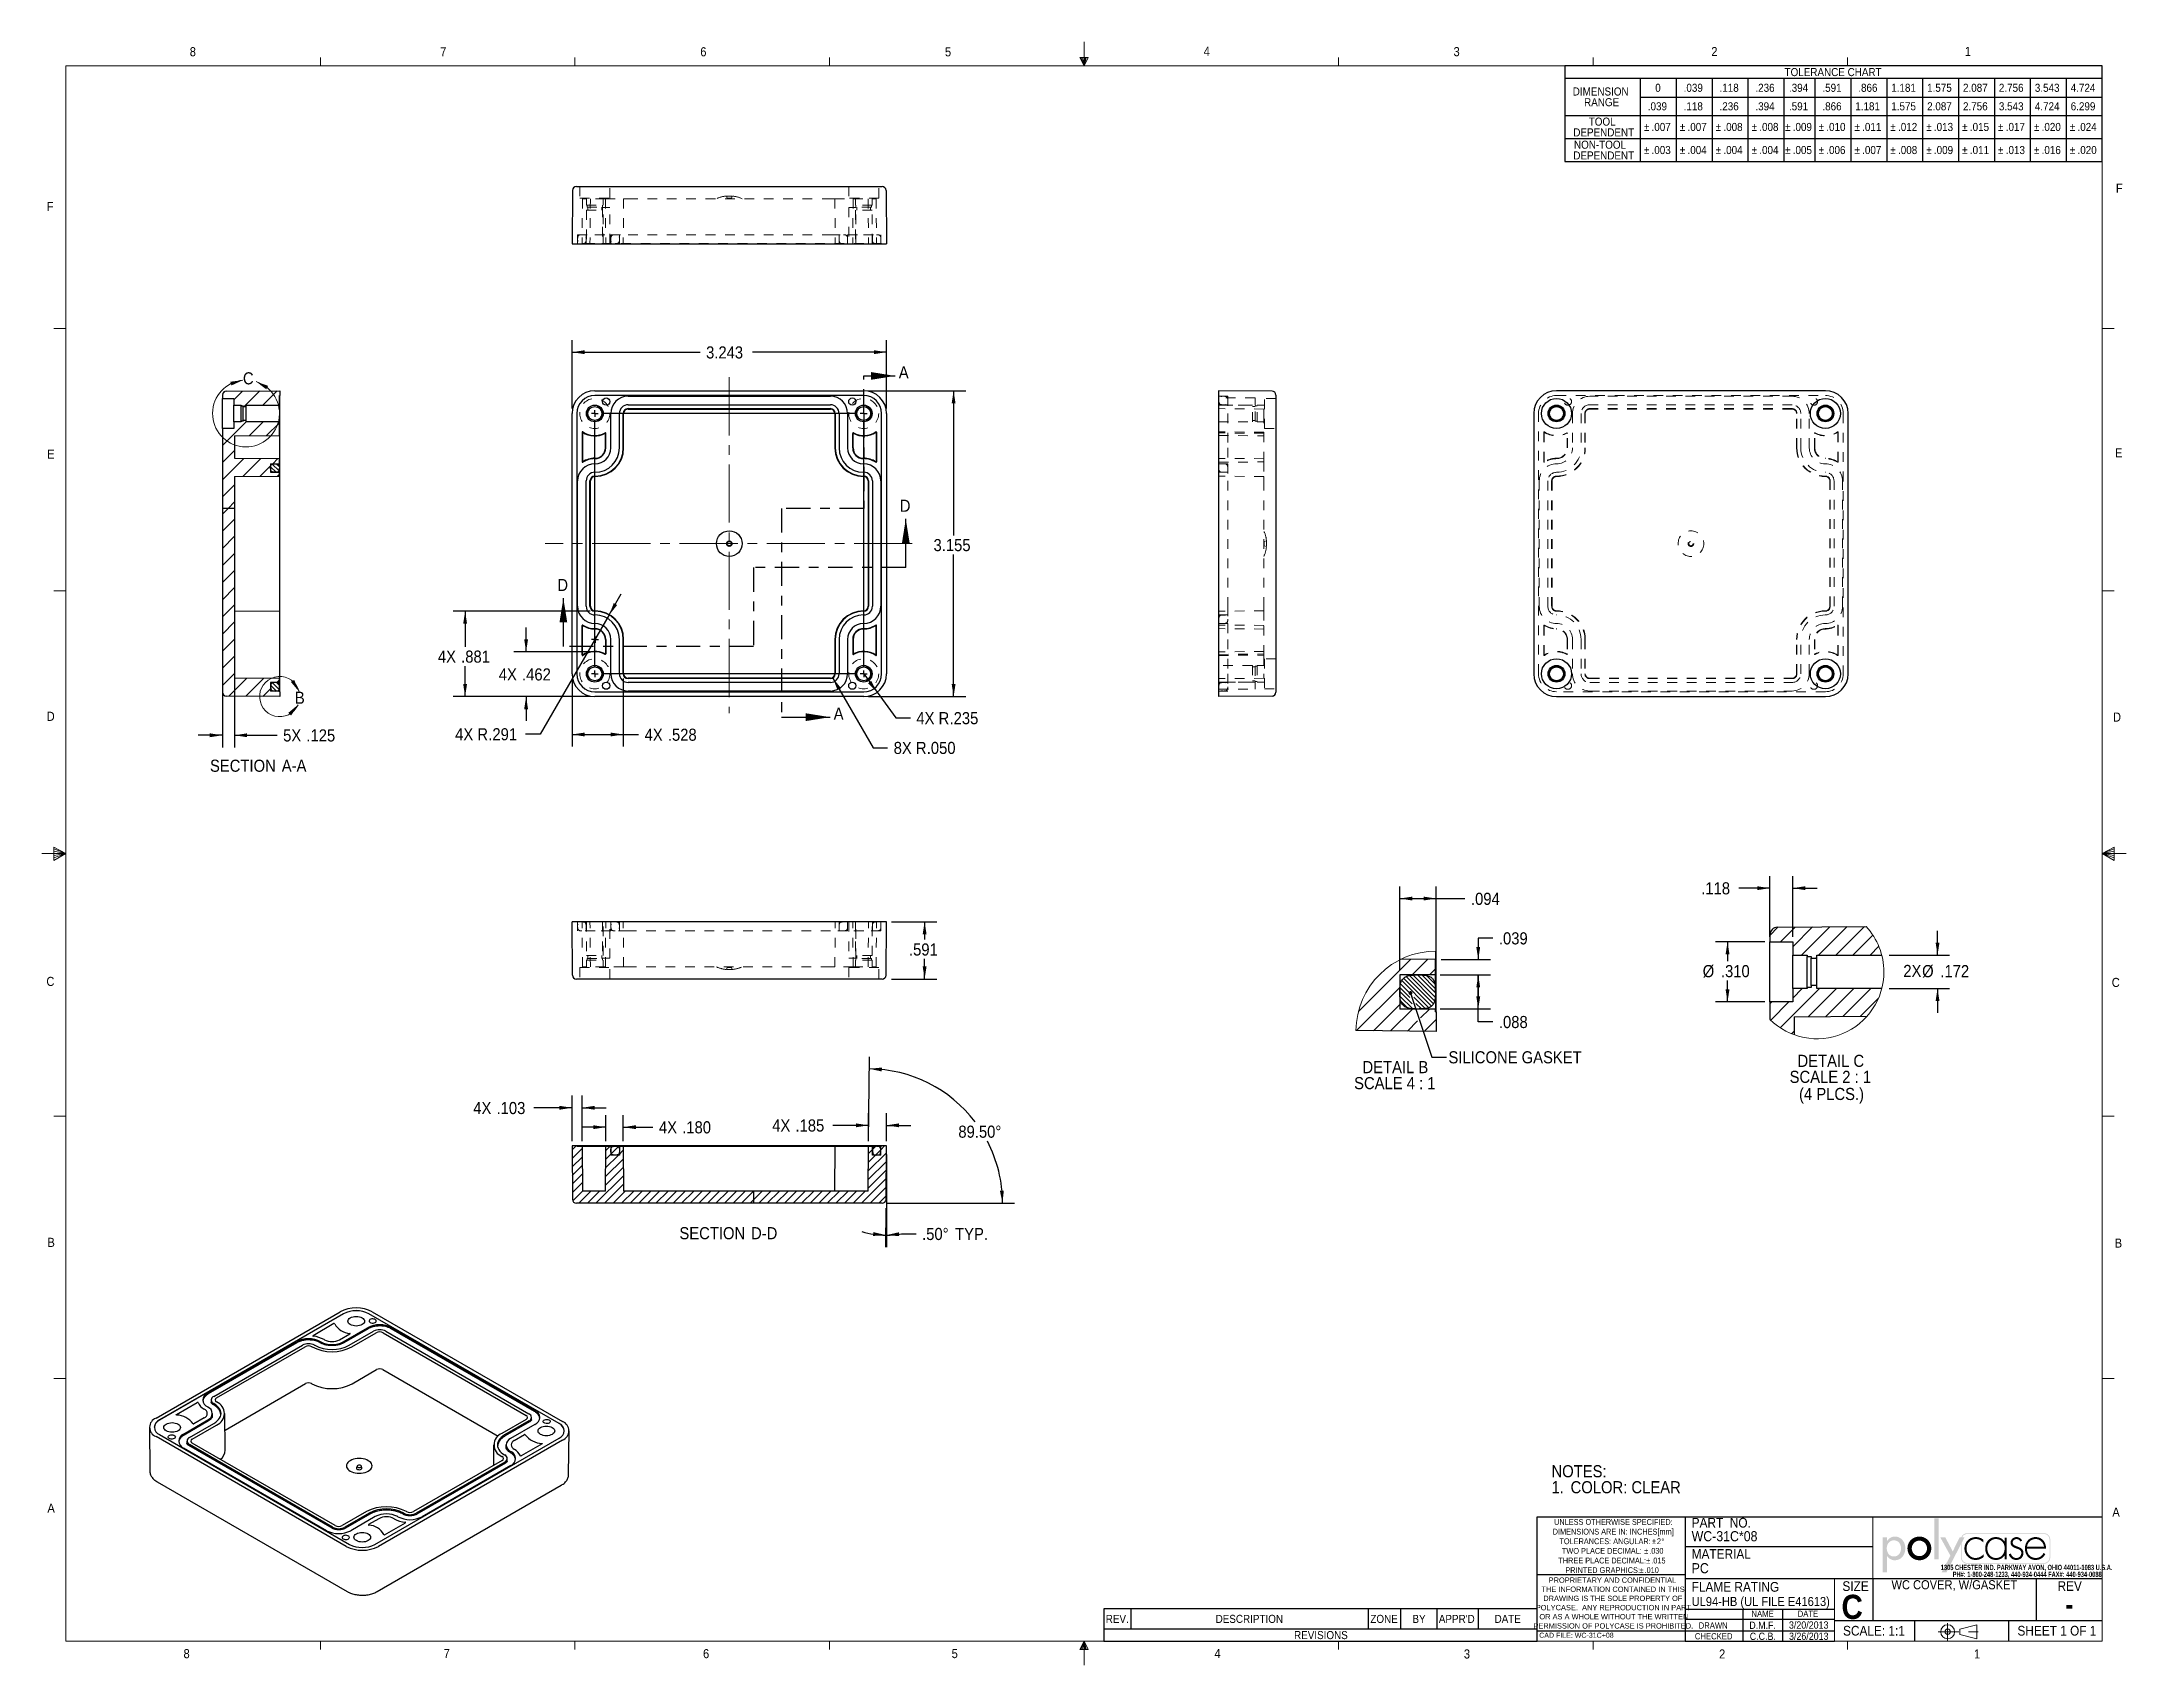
# Paper-space layout 'Sheet1' of a CAD drawing. Header units: inches. Extents: x 0.3 to 21.8, y 0.2 to 16.9.
import ezdxf

# ---------------------------------------------------------------- set-up
doc = ezdxf.new("R2010")
doc.units = ezdxf.units.IN
doc.header["$MEASUREMENT"] = 0
doc.header["$PDSIZE"] = -1
for name, pattern in [('SLD-Center', [0.75, 0.6, -0.05, 0.05, -0.05]), ('SLD-Chain', [0.4, 0.25, -0.05, 0.05, -0.05]), ('SLD-Dashed', [0.075, 0.05, -0.025]), ('SLD-Solid', [0])]:
    doc.linetypes.add(name, pattern=pattern)
doc.layers.add('FORMAT', color=7, linetype='SLD-Solid')
doc.layers.add('SLD-0', color=7, linetype='SLD-Solid')
doc.styles.add('SLDTEXTSTYLE0', font='GOTHICB.TTF', dxfattribs={"width": 0.639595})
doc.styles.add('SLDTEXTSTYLE1', font='GOTHIC.TTF', dxfattribs={"width": 0.913})
doc.styles.add('SLDTEXTSTYLE2', font='GOTHICB.TTF', dxfattribs={"width": 0.913})
doc.styles.get("Standard").update_dxf_attribs({"font": 'GOTHIC.TTF'})
doc.dimstyles.new('SLDDIMSTYLE0', dxfattribs={"dimtxt": 0.125, "dimasz": 0.13, "dimexe": 0, "dimexo": 0.0625, "dimgap": 0.03125, "dimtad": 0, "dimtih": 1, "dimtoh": 1, "dimdec": 3, "dimrnd": 1e-09, "dimzin": 12, "dimdsep": 46, "dimtxsty": 'SLDTEXTSTYLE1', "dimsah": 1, "dimcen": 0.09, "dimadec": 0, "dimazin": 3, "dimtfac": 1, "dimtdec": 3, "dimtofl": 0, "dimtmove": 0, "dimatfit": 3, "dimfxl": 0, "dimfrac": 2, "dimtolj": 1, "dimtzin": 12, "dimarcsym": 0})
doc.dimstyles.new('SLDDIMSTYLE1', dxfattribs={"dimtxt": 0.125, "dimasz": 0.13, "dimexe": 0, "dimexo": 0.0625, "dimgap": 0.03125, "dimtad": 0, "dimtih": 1, "dimtoh": 1, "dimdec": 3, "dimrnd": 1e-09, "dimzin": 12, "dimdsep": 46, "dimtxsty": 'SLDTEXTSTYLE1', "dimsah": 1, "dimcen": 0, "dimadec": 0, "dimazin": 3, "dimtfac": 1, "dimtdec": 3, "dimtofl": 0, "dimtmove": 0, "dimatfit": 3, "dimfxl": 0, "dimfrac": 2, "dimtolj": 1, "dimtzin": 12, "dimarcsym": 0})
doc.dimstyles.new('SLDDIMSTYLE10', dxfattribs={"dimtxt": 0.125, "dimasz": 0.13, "dimexe": 0, "dimexo": 0.0625, "dimgap": 0.03125, "dimtad": 0, "dimtih": 1, "dimtoh": 1, "dimdec": 4, "dimzin": 4, "dimdsep": 46, "dimtxsty": 'SLDTEXTSTYLE1', "dimsah": 1, "dimcen": 0.09, "dimazin": 1, "dimtfac": 1, "dimtofl": 0, "dimtmove": 0, "dimatfit": 3, "dimfxl": 0, "dimfrac": 2, "dimtolj": 1, "dimtzin": 12, "dimarcsym": 0})
doc.dimstyles.new('SLDDIMSTYLE11', dxfattribs={"dimtxt": 0.125, "dimasz": 0.13, "dimexe": 0, "dimexo": 0.0625, "dimgap": 0.03125, "dimtad": 0, "dimtih": 1, "dimtoh": 1, "dimdec": 3, "dimrnd": 1e-09, "dimzin": 4, "dimdsep": 46, "dimtxsty": 'SLDTEXTSTYLE1', "dimsah": 1, "dimcen": 0.09, "dimadec": 0, "dimazin": 1, "dimtfac": 1, "dimtdec": 3, "dimtmove": 0, "dimatfit": 0, "dimfxl": 0, "dimfrac": 2, "dimtolj": 1, "dimtzin": 12, "dimarcsym": 0})
doc.dimstyles.new('SLDDIMSTYLE2', dxfattribs={"dimtxt": 0.125, "dimasz": 0.13, "dimexe": 0, "dimexo": 0.0625, "dimgap": 0.03125, "dimtad": 0, "dimtih": 1, "dimtoh": 1, "dimdec": 3, "dimrnd": 1e-09, "dimzin": 4, "dimdsep": 46, "dimtxsty": 'SLDTEXTSTYLE1', "dimsah": 1, "dimcen": 0, "dimadec": 0, "dimazin": 1, "dimtfac": 1, "dimtdec": 3, "dimtofl": 0, "dimtmove": 0, "dimatfit": 3, "dimfxl": 0, "dimfrac": 2, "dimtolj": 1, "dimtzin": 12, "dimarcsym": 0})
doc.dimstyles.new('SLDDIMSTYLE3', dxfattribs={"dimtxt": 0.125, "dimasz": 0.13, "dimexe": 0, "dimexo": 0.0625, "dimgap": 0.03125, "dimtad": 0, "dimtih": 1, "dimtoh": 1, "dimdec": 3, "dimrnd": 1e-09, "dimzin": 12, "dimdsep": 46, "dimtxsty": 'SLDTEXTSTYLE1', "dimsah": 1, "dimcen": 0.09, "dimadec": 0, "dimazin": 3, "dimtfac": 1, "dimtdec": 3, "dimtmove": 0, "dimatfit": 0, "dimfxl": 0, "dimfrac": 2, "dimtolj": 1, "dimtzin": 12, "dimarcsym": 0})
doc.dimstyles.new('SLDDIMSTYLE4', dxfattribs={"dimtxt": 0.125, "dimasz": 0.13, "dimexe": 0, "dimexo": 0.0625, "dimgap": 0.03125, "dimtad": 0, "dimtih": 1, "dimtoh": 1, "dimdec": 3, "dimrnd": 1e-09, "dimzin": 12, "dimdsep": 46, "dimtxsty": 'SLDTEXTSTYLE1', "dimsah": 1, "dimcen": 0, "dimadec": 0, "dimazin": 3, "dimtfac": 1, "dimtdec": 3, "dimtofl": 0, "dimtmove": 1, "dimatfit": 3, "dimfxl": 0, "dimfrac": 2, "dimtolj": 1, "dimtzin": 12, "dimarcsym": 0})
doc.dimstyles.new('SLDDIMSTYLE5', dxfattribs={"dimtxt": 0.125, "dimasz": 0.13, "dimexe": 0, "dimexo": 0.0625, "dimgap": 0.03125, "dimtad": 0, "dimtih": 1, "dimtoh": 1, "dimdec": 3, "dimlfac": 0.25, "dimrnd": 1e-09, "dimzin": 12, "dimdsep": 46, "dimtxsty": 'SLDTEXTSTYLE1', "dimsah": 1, "dimcen": 0.09, "dimadec": 0, "dimazin": 3, "dimtfac": 1, "dimtdec": 3, "dimtmove": 0, "dimatfit": 0, "dimfxl": 0, "dimfrac": 2, "dimtolj": 1, "dimtzin": 12, "dimarcsym": 0})
doc.dimstyles.new('SLDDIMSTYLE6', dxfattribs={"dimtxt": 0.125, "dimasz": 0.13, "dimexe": 0, "dimexo": 0.0625, "dimgap": 0.03125, "dimtad": 0, "dimtih": 1, "dimtoh": 1, "dimdec": 3, "dimlfac": 0.25, "dimrnd": 1e-09, "dimzin": 12, "dimdsep": 46, "dimtxsty": 'SLDTEXTSTYLE1', "dimsah": 1, "dimcen": 0.09, "dimadec": 0, "dimazin": 3, "dimtfac": 1, "dimtdec": 3, "dimtofl": 0, "dimtmove": 0, "dimatfit": 3, "dimfxl": 0, "dimfrac": 2, "dimtolj": 1, "dimtzin": 12, "dimarcsym": 0})
doc.dimstyles.new('SLDDIMSTYLE7', dxfattribs={"dimtxt": 0, "dimasz": 0.04, "dimexe": 0, "dimexo": 0.0625, "dimgap": 0, "dimtad": 0, "dimtih": 1, "dimtoh": 1, "dimdec": 0, "dimrnd": 1e-09, "dimzin": 0, "dimdsep": 46, "dimtxsty": 'Standard', "dimblk1": 'DOT', "dimblk2": 'DOT', "dimsah": 1, "dimcen": 0.09, "dimadec": 0, "dimazin": 0, "dimtfac": 0.04, "dimtdec": 0, "dimtofl": 0, "dimtmove": 0, "dimatfit": 3, "dimldrblk": 'DOT', "dimfxl": 0, "dimfrac": 2, "dimtolj": 1, "dimtzin": 0, "dimarcsym": 0})
doc.dimstyles.new('SLDDIMSTYLE8', dxfattribs={"dimtxt": 0.125, "dimasz": 0.13, "dimexe": 0, "dimexo": 0.0625, "dimgap": 0.03125, "dimtad": 0, "dimtih": 1, "dimtoh": 1, "dimdec": 3, "dimlfac": 0.5, "dimrnd": 1e-09, "dimzin": 12, "dimdsep": 46, "dimtxsty": 'SLDTEXTSTYLE1', "dimsah": 1, "dimcen": 0.09, "dimadec": 0, "dimazin": 3, "dimtfac": 1, "dimtdec": 3, "dimtmove": 0, "dimatfit": 0, "dimfxl": 0, "dimfrac": 2, "dimtolj": 1, "dimtzin": 12, "dimarcsym": 0})
doc.dimstyles.new('SLDDIMSTYLE9', dxfattribs={"dimtxt": 0.125, "dimasz": 0.13, "dimexe": 0, "dimexo": 0.0625, "dimgap": 0.03125, "dimtad": 0, "dimtih": 1, "dimtoh": 1, "dimdec": 3, "dimlfac": 0.5, "dimrnd": 1e-09, "dimzin": 4, "dimdsep": 46, "dimtxsty": 'SLDTEXTSTYLE1', "dimsah": 1, "dimcen": 0.09, "dimadec": 0, "dimazin": 1, "dimtfac": 1, "dimtdec": 3, "dimtofl": 0, "dimtmove": 0, "dimatfit": 3, "dimfxl": 0, "dimfrac": 2, "dimtolj": 1, "dimtzin": 12, "dimarcsym": 0})

psp = doc.layouts.new('Sheet1')

# ---------------------------------------------------------------- texts
at = {"color": 7, "linetype": 'Continuous', "lineweight": 0, "char_height": 0.09375, "attachment_point": 1, "style": 'SLDTEXTSTYLE1'}
for s, insert in [('8', (1.80011, 16.85158)), ('7', (4.38324, 16.85142)), ('6', (7.0654, 16.8511)), ('5', (9.58856, 16.85056)), ('4', (12.25716, 16.8561)), ('3', (14.83413, 16.85254)), ('2', (17.49284, 16.85346)), ('1', (20.10713, 16.8552)), ('F', (21.66553, 15.44538)), ('F', (0.32424, 15.2565)), ('E', (0.32911, 12.70161)), ('E', (21.65688, 12.71509)), ('D', (0.3241, 9.99739)), ('D', (21.6359, 9.98975)), ('C', (0.32123, 7.26318)), ('C', (21.62271, 7.25259)), ('B', (0.3323, 4.57178)), ('B', (21.65336, 4.56466)), ('A', (0.33186, 1.83123)), ('A', (21.62871, 1.79005)), ('8', (1.73575, 0.33013)), ('7', (4.41847, 0.33066)), ('6', (7.09334, 0.33013)), ('5', (9.65807, 0.33089)), ('4', (12.36796, 0.33089)), ('3', (14.94054, 0.3269)), ('2', (17.57296, 0.3269)), ('1', (20.20229, 0.3269))]:
    psp.add_mtext(s, dxfattribs=dict(at, insert=insert))
at = {"color": 7, "linetype": 'Continuous', "char_height": 0.125, "attachment_point": 1, "style": 'SLDTEXTSTYLE1'}
for s, insert in [('A', (9.11261, 13.56042)), ('D', (9.12294, 12.1845)), ('D', (5.59122, 11.36752)), ('A', (8.44105, 10.04096))]:
    psp.add_mtext(s, dxfattribs=dict(at, insert=insert))
at = {"color": 7, "linetype": 'SLD-Solid', "lineweight": 0, "char_height": 0.125, "attachment_point": 1, "style": 'SLDTEXTSTYLE1'}
for s, insert in [('C', (2.34854, 13.49872)), ('B', (2.88425, 10.2045))]:
    psp.add_mtext(s, dxfattribs=dict(at, insert=insert))
at = {"layer": 'FORMAT', "color": 7}
for s, insert, char_height, attachment_point, style in [('WC-31C*08', (17.29014, 1.54662), 0.104167, 1, 'SLDTEXTSTYLE1'), ('PART  NO.', (17.29014, 1.68362), 0.1, 1, 'SLDTEXTSTYLE1'), ('MATERIAL', (17.29014, 1.36111), 0.1, 1, 'SLDTEXTSTYLE1'), ('PC', (17.29014, 1.21659), 0.104167, 1, 'SLDTEXTSTYLE1'), ('UL94-HB (UL FILE E41613)', (17.29014, 0.86794), 0.09375, 1, 'SLDTEXTSTYLE1'), ('FLAME RATING', (17.29014, 1.02188), 0.1, 1, 'SLDTEXTSTYLE1'), ('C', (18.83513, 0.89052), 0.25, 1, 'SLDTEXTSTYLE2'), ('SIZE', (18.84491, 1.02963), 0.1, 1, 'SLDTEXTSTYLE1'), ('WC COVER, W/GASKET', (19.99947, 1.04055), 0.09375, 2, 'SLDTEXTSTYLE1'), ('REV', (21.0636, 1.03051), 0.1, 1, 'SLDTEXTSTYLE1'), ('NAME', (18.02193, 0.72632), 0.065, 2, 'SLDTEXTSTYLE1'), ('DATE', (18.48943, 0.72632), 0.065, 2, 'SLDTEXTSTYLE1'), ('-', (21.18699, 0.89054), 0.2, 2, 'SLDTEXTSTYLE2'), ('CAD FILE: WC-31C+08', (15.7175, 0.49897), 0.0520833, 1, 'SLDTEXTSTYLE1'), ('CHECKED', (17.32305, 0.49519), 0.065, 1, 'SLDTEXTSTYLE1'), ('DRAWN', (17.36238, 0.60592), 0.065, 1, 'SLDTEXTSTYLE1'), ('D.M.F.', (18.02201, 0.61376), 0.075, 2, 'SLDTEXTSTYLE1'), ('C.C.B.', (18.02402, 0.49945), 0.075, 2, 'SLDTEXTSTYLE1'), ('3/20/2013', (18.49731, 0.61592), 0.075, 2, 'SLDTEXTSTYLE1'), ('3/26/2013', (18.49777, 0.50018), 0.075, 2, 'SLDTEXTSTYLE1'), ('SCALE: 1:1', (18.85157, 0.56945), 0.1, 1, 'SLDTEXTSTYLE1'), ('SHEET 1 OF 1', (20.65008, 0.56978), 0.1, 1, 'SLDTEXTSTYLE1')]:
    psp.add_mtext(s, dxfattribs=dict(at, insert=insert, char_height=char_height, attachment_point=attachment_point, style=style))
at = {"layer": 'SLD-0', "char_height": 0.125, "style": 'SLDTEXTSTYLE1'}
for s, insert, attachment_point in [('SILICONE GASKET', (14.78182, 6.49621), 1), ('(4 PLCS.)', (18.73269, 6.11804), 2)]:
    psp.add_mtext(s, dxfattribs=dict(at, insert=insert, attachment_point=attachment_point))

# ---------------------------------------------------------------- blocks, each defined once
blk = doc.blocks.new('ThirdAngleProjectionBlock')
at = {"color": 7, "linetype": 'SLD-Center', "lineweight": 0}
for p, q in [((0, 0.253), (1.202, 0.253)), ((0.275, 0.506), (0.275, 0))]:
    blk.add_line(p, q, dxfattribs=at)
at = {"color": 7, "linetype": 'SLD-Solid', "lineweight": 0}
for p, q in [((0.632, 0.332), (1.13, 0.459)), ((0.632, 0.332), (0.632, 0.174)), ((0.632, 0.174), (1.13, 0.048)), ((1.13, 0.459), (1.13, 0.048))]:
    blk.add_line(p, q, dxfattribs=at)
for radius in [0.206, 0.0789]:
    blk.add_circle((0.275, 0.253), radius, dxfattribs=at)
blk = doc.blocks.new('SW_NOTE_0')
at = {"color": 0, "linetype": 'Continuous', "lineweight": 0, "char_height": 0.055, "attachment_point": 2, "style": 'SLDTEXTSTYLE0'}
for s, insert in [('1305 CHESTER IND. PARKWAY AVON, OHIO 44011-1083 U.S.A. ', (0.75, 0.07)), ('PH#: 1-800-248-1233, 440-934-0444 FAX#: 440-934-0088', (0.756, -0.001))]:
    blk.add_mtext(s, dxfattribs=dict(at, insert=insert))
blk = doc.blocks.new('Block2')
at = {"linetype": 'Continuous'}
blk.add_hatch(color=7, dxfattribs=at).paths.add_polyline_path([(1.559, 0.355), (1.559, 1.505), (1.44, 1.505), (1.44, 0.355)], flags=0)
h = blk.add_hatch(color=7, dxfattribs=at)
edge = h.paths.add_edge_path(flags=0)
edge.add_spline(control_points=[(0.122, 0.452), (0.17, 0.382), (0.245, 0.334), (0.333, 0.334)], knot_values=[4, 4, 4, 4, 5, 5, 5, 5], weights=[1, 1, 1, 1], degree=3, periodic=0)
edge.add_spline(control_points=[(0.333, 0.334), (0.523, 0.334), (0.629, 0.492), (0.629, 0.669)], knot_values=[3, 3, 3, 3, 4, 4, 4, 4], weights=[1, 1, 1, 1], degree=3, periodic=0)
edge.add_spline(control_points=[(0.629, 0.669), (0.629, 0.839), (0.517, 0.994), (0.338, 0.994)], knot_values=[2, 2, 2, 2, 3, 3, 3, 3], weights=[1, 1, 1, 1], degree=3, periodic=0)
edge.add_spline(control_points=[(0.338, 0.994), (0.245, 0.994), (0.171, 0.946), (0.122, 0.872)], knot_values=[1, 1, 1, 1, 2, 2, 2, 2], weights=[1, 1, 1, 1], degree=3, periodic=0)
edge.add_line((0.122, 0.872), (0.119, 0.872))
edge.add_line((0.119, 0.872), (0.119, 0.975))
edge.add_line((0.119, 0.975), (0, 0.975))
edge.add_line((0, 0.975), (0, 0))
edge.add_line((0, 0), (0.119, 0))
edge.add_line((0.119, 0), (0.119, 0.452))
edge.add_line((0.119, 0.452), (0.122, 0.452))
edge = h.paths.add_edge_path(flags=0)
edge.add_spline(control_points=[(0.113, 0.665), (0.113, 0.78), (0.185, 0.888), (0.309, 0.888), (0.437, 0.888), (0.51, 0.786), (0.51, 0.665)], knot_values=[0, 0, 0, 0, 1, 1, 1, 2, 2, 2, 2], weights=[1, 1, 1, 1, 1, 1, 1], degree=3, periodic=0)
edge.add_spline(control_points=[(0.51, 0.665), (0.51, 0.543), (0.439, 0.44), (0.309, 0.44), (0.183, 0.44), (0.113, 0.549), (0.113, 0.665)], knot_values=[2, 2, 2, 2, 3, 3, 3, 4, 4, 4, 4], weights=[1, 1, 1, 1, 1, 1, 1], degree=3, periodic=0)
h = blk.add_hatch(color=7, dxfattribs=at)
edge = h.paths.add_edge_path(flags=0)
edge.add_spline(control_points=[(0.69, 0.664), (0.69, 0.477), (0.836, 0.334), (1.022, 0.334), (1.207, 0.334), (1.353, 0.477), (1.353, 0.664)], knot_values=[0, 0, 0, 0, 1, 1, 1, 2, 2, 2, 2], weights=[1, 1, 1, 1, 1, 1, 1], degree=3, periodic=0)
edge.add_spline(control_points=[(1.353, 0.664), (1.353, 0.851), (1.207, 0.994), (1.022, 0.994), (0.836, 0.994), (0.69, 0.851), (0.69, 0.664)], knot_values=[2, 2, 2, 2, 3, 3, 3, 4, 4, 4, 4], weights=[1, 1, 1, 1, 1, 1, 1], degree=3, periodic=0)
edge = h.paths.add_edge_path(flags=0)
edge.add_spline(control_points=[(1.234, 0.664), (1.234, 0.547), (1.139, 0.448), (1.022, 0.448), (0.904, 0.448), (0.81, 0.547), (0.81, 0.664)], knot_values=[0, 0, 0, 0, 1, 1, 1, 2, 2, 2, 2], weights=[1, 1, 1, 1, 1, 1, 1], degree=3, periodic=0)
edge.add_spline(control_points=[(0.81, 0.664), (0.81, 0.782), (0.904, 0.88), (1.022, 0.88), (1.139, 0.88), (1.234, 0.782), (1.234, 0.664)], knot_values=[2, 2, 2, 2, 3, 3, 3, 4, 4, 4, 4], weights=[1, 1, 1, 1, 1, 1, 1], degree=3, periodic=0)
h = blk.add_hatch(color=7, dxfattribs=at)
edge = h.paths.add_edge_path(flags=0)
edge.add_spline(control_points=[(4.669, 0.413), (4.669, 0.316), (4.59, 0.237), (4.493, 0.237)], knot_values=[7, 7, 7, 7, 8, 8, 8, 8], weights=[1, 1, 1, 1], degree=3, periodic=0)
edge.add_line((4.493, 0.237), (2.356, 0.237))
edge.add_spline(control_points=[(2.356, 0.237), (2.259, 0.237), (2.18, 0.316), (2.18, 0.413)], knot_values=[1, 1, 1, 1, 2, 2, 2, 2], weights=[1, 1, 1, 1], degree=3, periodic=0)
edge.add_line((2.18, 0.413), (2.18, 0.781))
edge.add_line((2.18, 0.781), (1.778, 0))
edge.add_line((1.778, 0), (1.643, 0))
edge.add_line((1.643, 0), (1.887, 0.461))
edge.add_line((1.887, 0.461), (1.603, 0.975))
edge.add_line((1.603, 0.975), (1.742, 0.975))
edge.add_line((1.742, 0.975), (1.952, 0.582))
edge.add_line((1.952, 0.582), (2.146, 0.975))
edge.add_line((2.146, 0.975), (2.192, 0.975))
edge.add_spline(control_points=[(2.192, 0.975), (2.218, 1.041), (2.282, 1.087), (2.356, 1.087)], knot_values=[3.233464, 3.233464, 3.233464, 3.233464, 4, 4, 4, 4], weights=[1, 1, 1, 1], degree=3, periodic=0)
edge.add_line((2.356, 1.087), (4.493, 1.087))
edge.add_spline(control_points=[(4.493, 1.087), (4.59, 1.087), (4.669, 1.008), (4.669, 0.911)], knot_values=[5, 5, 5, 5, 6, 6, 6, 6], weights=[1, 1, 1, 1], degree=3, periodic=0)
edge.add_line((4.669, 0.911), (4.669, 0.413))
edge = h.paths.add_edge_path(flags=0)
edge.add_line((2.215, 0.975), (2.28, 0.975))
edge.add_line((2.28, 0.975), (2.201, 0.821))
edge.add_line((2.201, 0.821), (2.201, 0.413))
edge.add_spline(control_points=[(2.201, 0.413), (2.201, 0.327), (2.271, 0.258), (2.356, 0.258)], knot_values=[2, 2, 2, 2, 3, 3, 3, 3], weights=[1, 1, 1, 1], degree=3, periodic=0)
edge.add_line((2.356, 0.258), (4.493, 0.258))
edge.add_spline(control_points=[(4.493, 0.258), (4.579, 0.258), (4.649, 0.327), (4.649, 0.413)], knot_values=[4, 4, 4, 4, 5, 5, 5, 5], weights=[1, 1, 1, 1], degree=3, periodic=0)
edge.add_line((4.649, 0.413), (4.649, 0.911))
edge.add_spline(control_points=[(4.649, 0.911), (4.649, 0.997), (4.579, 1.066), (4.493, 1.066)], knot_values=[6, 6, 6, 6, 7, 7, 7, 7], weights=[1, 1, 1, 1], degree=3, periodic=0)
edge.add_line((4.493, 1.066), (2.356, 1.066))
edge.add_spline(control_points=[(2.356, 1.066), (2.293, 1.066), (2.239, 1.029), (2.215, 0.975)], knot_values=[0, 0, 0, 0, 0.732403, 0.732403, 0.732403, 0.732403], weights=[1, 1, 1, 1], degree=3, periodic=0)
h = blk.add_hatch(color=7, dxfattribs=at)
edge = h.paths.add_edge_path(flags=0)
edge.add_spline(control_points=[(2.806, 0.905), (2.745, 0.957), (2.672, 0.98), (2.593, 0.98)], knot_values=[8, 8, 8, 8, 9, 9, 9, 9], weights=[1, 1, 1, 1], degree=3, periodic=0)
edge.add_spline(control_points=[(2.593, 0.98), (2.413, 0.98), (2.278, 0.84), (2.278, 0.662)], knot_values=[7, 7, 7, 7, 8, 8, 8, 8], weights=[1, 1, 1, 1], degree=3, periodic=0)
edge.add_spline(control_points=[(2.278, 0.662), (2.278, 0.484), (2.41, 0.342), (2.592, 0.342)], knot_values=[6, 6, 6, 6, 7, 7, 7, 7], weights=[1, 1, 1, 1], degree=3, periodic=0)
edge.add_spline(control_points=[(2.592, 0.342), (2.674, 0.342), (2.752, 0.372), (2.814, 0.427)], knot_values=[5, 5, 5, 5, 6, 6, 6, 6], weights=[1, 1, 1, 1], degree=3, periodic=0)
edge.add_line((2.814, 0.427), (2.814, 0.507))
edge.add_spline(control_points=[(2.814, 0.507), (2.759, 0.44), (2.676, 0.398), (2.589, 0.398)], knot_values=[3, 3, 3, 3, 4, 4, 4, 4], weights=[1, 1, 1, 1], degree=3, periodic=0)
edge.add_spline(control_points=[(2.589, 0.398), (2.445, 0.398), (2.337, 0.523), (2.337, 0.662)], knot_values=[2, 2, 2, 2, 3, 3, 3, 3], weights=[1, 1, 1, 1], degree=3, periodic=0)
edge.add_spline(control_points=[(2.337, 0.662), (2.337, 0.802), (2.446, 0.925), (2.59, 0.925)], knot_values=[1, 1, 1, 1, 2, 2, 2, 2], weights=[1, 1, 1, 1], degree=3, periodic=0)
edge.add_spline(control_points=[(2.59, 0.925), (2.678, 0.925), (2.748, 0.889), (2.806, 0.825)], knot_values=[0, 0, 0, 0, 1, 1, 1, 1], weights=[1, 1, 1, 1], degree=3, periodic=0)
edge.add_line((2.806, 0.825), (2.806, 0.905))
h = blk.add_hatch(color=7, dxfattribs=at)
edge = h.paths.add_edge_path(flags=0)
edge.add_spline(control_points=[(3.392, 0.861), (3.34, 0.938), (3.25, 0.98), (3.156, 0.98)], knot_values=[6, 6, 6, 6, 7, 7, 7, 7], weights=[1, 1, 1, 1], degree=3, periodic=0)
edge.add_spline(control_points=[(3.156, 0.98), (2.972, 0.98), (2.857, 0.844), (2.857, 0.665)], knot_values=[5, 5, 5, 5, 6, 6, 6, 6], weights=[1, 1, 1, 1], degree=3, periodic=0)
edge.add_spline(control_points=[(2.857, 0.665), (2.857, 0.486), (2.973, 0.342), (3.159, 0.342)], knot_values=[4, 4, 4, 4, 5, 5, 5, 5], weights=[1, 1, 1, 1], degree=3, periodic=0)
edge.add_spline(control_points=[(3.159, 0.342), (3.249, 0.342), (3.347, 0.387), (3.392, 0.465)], knot_values=[3, 3, 3, 3, 4, 4, 4, 4], weights=[1, 1, 1, 1], degree=3, periodic=0)
edge.add_line((3.392, 0.465), (3.395, 0.465))
edge.add_line((3.395, 0.465), (3.395, 0.355))
edge.add_line((3.395, 0.355), (3.454, 0.355))
edge.add_line((3.454, 0.355), (3.454, 0.967))
edge.add_line((3.454, 0.967), (3.395, 0.967))
edge.add_line((3.395, 0.967), (3.395, 0.861))
edge.add_line((3.395, 0.861), (3.392, 0.861))
edge = h.paths.add_edge_path(flags=0)
edge.add_spline(control_points=[(3.398, 0.672), (3.398, 0.525), (3.314, 0.397), (3.157, 0.397), (3.009, 0.397), (2.916, 0.525), (2.916, 0.665)], knot_values=[0, 0, 0, 0, 1, 1, 1, 2, 2, 2, 2], weights=[1, 1, 1, 1, 1, 1, 1], degree=3, periodic=0)
edge.add_spline(control_points=[(2.916, 0.665), (2.916, 0.798), (3.013, 0.925), (3.153, 0.925), (3.302, 0.925), (3.398, 0.814), (3.398, 0.672)], knot_values=[2, 2, 2, 2, 3, 3, 3, 4, 4, 4, 4], weights=[1, 1, 1, 1, 1, 1, 1], degree=3, periodic=0)
h = blk.add_hatch(color=7, dxfattribs=at)
edge = h.paths.add_edge_path(flags=0)
edge.add_spline(control_points=[(3.731, 0.98), (3.793, 0.98), (3.861, 0.939), (3.887, 0.882)], knot_values=[11, 11, 11, 11, 12, 12, 12, 12], weights=[1, 1, 1, 1], degree=3, periodic=0)
edge.add_line((3.887, 0.882), (3.836, 0.856))
edge.add_spline(control_points=[(3.836, 0.856), (3.816, 0.898), (3.776, 0.925), (3.728, 0.925)], knot_values=[0, 0, 0, 0, 1, 1, 1, 1], weights=[1, 1, 1, 1], degree=3, periodic=0)
edge.add_spline(control_points=[(3.728, 0.925), (3.677, 0.925), (3.624, 0.882), (3.624, 0.829)], knot_values=[1, 1, 1, 1, 2, 2, 2, 2], weights=[1, 1, 1, 1], degree=3, periodic=0)
edge.add_spline(control_points=[(3.624, 0.829), (3.624, 0.682), (3.922, 0.754), (3.922, 0.533)], knot_values=[2, 2, 2, 2, 3, 3, 3, 3], weights=[1, 1, 1, 1], degree=3, periodic=0)
edge.add_spline(control_points=[(3.922, 0.533), (3.922, 0.42), (3.834, 0.342), (3.724, 0.342)], knot_values=[3, 3, 3, 3, 4, 4, 4, 4], weights=[1, 1, 1, 1], degree=3, periodic=0)
edge.add_spline(control_points=[(3.724, 0.342), (3.622, 0.342), (3.539, 0.404), (3.514, 0.503)], knot_values=[4, 4, 4, 4, 5, 5, 5, 5], weights=[1, 1, 1, 1], degree=3, periodic=0)
edge.add_line((3.514, 0.503), (3.572, 0.522))
edge.add_spline(control_points=[(3.572, 0.522), (3.595, 0.449), (3.644, 0.397), (3.724, 0.397)], knot_values=[6, 6, 6, 6, 7, 7, 7, 7], weights=[1, 1, 1, 1], degree=3, periodic=0)
edge.add_spline(control_points=[(3.724, 0.397), (3.801, 0.397), (3.862, 0.458), (3.862, 0.535)], knot_values=[7, 7, 7, 7, 8, 8, 8, 8], weights=[1, 1, 1, 1], degree=3, periodic=0)
edge.add_spline(control_points=[(3.862, 0.535), (3.862, 0.611), (3.804, 0.635), (3.743, 0.656)], knot_values=[8, 8, 8, 8, 9, 9, 9, 9], weights=[1, 1, 1, 1], degree=3, periodic=0)
edge.add_spline(control_points=[(3.743, 0.656), (3.659, 0.686), (3.564, 0.722), (3.564, 0.825)], knot_values=[9, 9, 9, 9, 10, 10, 10, 10], weights=[1, 1, 1, 1], degree=3, periodic=0)
edge.add_spline(control_points=[(3.564, 0.825), (3.564, 0.918), (3.642, 0.98), (3.731, 0.98)], knot_values=[10, 10, 10, 10, 11, 11, 11, 11], weights=[1, 1, 1, 1], degree=3, periodic=0)
h = blk.add_hatch(color=7, dxfattribs=at)
edge = h.paths.add_edge_path(flags=0)
edge.add_spline(control_points=[(4.554, 0.656), (4.555, 0.832), (4.445, 0.98), (4.26, 0.98)], knot_values=[6, 6, 6, 6, 7, 7, 7, 7], weights=[1, 1, 1, 1], degree=3, periodic=0)
edge.add_spline(control_points=[(4.26, 0.98), (4.081, 0.98), (3.963, 0.833), (3.963, 0.662)], knot_values=[5, 5, 5, 5, 6, 6, 6, 6], weights=[1, 1, 1, 1], degree=3, periodic=0)
edge.add_spline(control_points=[(3.963, 0.662), (3.963, 0.489), (4.078, 0.342), (4.26, 0.342)], knot_values=[4, 4, 4, 4, 5, 5, 5, 5], weights=[1, 1, 1, 1], degree=3, periodic=0)
edge.add_spline(control_points=[(4.26, 0.342), (4.38, 0.342), (4.478, 0.401), (4.534, 0.507)], knot_values=[3, 3, 3, 3, 4, 4, 4, 4], weights=[1, 1, 1, 1], degree=3, periodic=0)
edge.add_line((4.534, 0.507), (4.484, 0.537))
edge.add_spline(control_points=[(4.484, 0.537), (4.44, 0.454), (4.363, 0.398), (4.268, 0.398)], knot_values=[1, 1, 1, 1, 2, 2, 2, 2], weights=[1, 1, 1, 1], degree=3, periodic=0)
edge.add_spline(control_points=[(4.268, 0.398), (4.126, 0.398), (4.019, 0.501), (4.023, 0.656)], knot_values=[0, 0, 0, 0, 1, 1, 1, 1], weights=[1, 1, 1, 1], degree=3, periodic=0)
edge.add_line((4.023, 0.656), (4.554, 0.656))
edge = h.paths.add_edge_path(flags=0)
edge.add_spline(control_points=[(4.023, 0.712), (4.033, 0.827), (4.136, 0.925), (4.261, 0.925)], knot_values=[1, 1, 1, 1, 2, 2, 2, 2], weights=[1, 1, 1, 1], degree=3, periodic=0)
edge.add_spline(control_points=[(4.261, 0.925), (4.387, 0.925), (4.48, 0.824), (4.494, 0.712)], knot_values=[0, 0, 0, 0, 1, 1, 1, 1], weights=[1, 1, 1, 1], degree=3, periodic=0)
edge.add_line((4.494, 0.712), (4.023, 0.712))
blk = doc.blocks.new('POLYCASE LOGO')
at = {"color": 7, "linetype": 'Continuous', "xscale": 0.37, "yscale": 0.37, "zscale": 0.37}
blk.add_blockref('Block2', (0.101, -0.571), dxfattribs=at)
at = {"color": 7, "linetype": 'Continuous', "lineweight": 0}
blk.add_blockref('SW_NOTE_0', (0.835, -0.564), dxfattribs=at)
blk = doc.blocks.new('SW_NOTE_1')
at = {"layer": 'SLD-0', "color": 0, "char_height": 0.125, "attachment_point": 1, "style": 'SLDTEXTSTYLE1'}
for s, insert in [('NOTES:', (0, 0.16)), ('1.', (0, -0.005)), ('COLOR: CLEAR', (0.197, -0.005))]:
    blk.add_mtext(s, dxfattribs=dict(at, insert=insert))
blk = doc.blocks.new('SW_NOTE_2')
at = {"layer": 'FORMAT', "color": 0, "char_height": 0.06, "attachment_point": 2, "style": 'SLDTEXTSTYLE1'}
for s, insert in [('UNLESS OTHERWISE SPECIFIED:', (0.567, 0.077)), ('DIMENSIONS ARE IN: INCHES[mm]', (0.565, -0.023)), ('TOLERANCES: ANGULAR: ', (0.481, -0.122)), ('%%p', (0.986, -0.122)), ('2', (1.037, -0.122)), ('%%d', (1.077, -0.122)), ('THREE PLACE DECIMAL: ', (0.451, -0.321)), ('TWO PLACE DECIMAL: ', (0.448, -0.221)), ('PRINTED GRAPHICS: ', (0.456, -0.42)), ('%%p', (0.857, -0.42)), ('%%p', (0.905, -0.221)), ('.010', (0.962, -0.42)), ('%%p', (0.926, -0.321)), ('.030', (1.01, -0.221)), ('.015', (1.031, -0.321))]:
    blk.add_mtext(s, dxfattribs=dict(at, insert=insert))
blk = doc.blocks.new('SW_NOTE_3')
at = {"layer": 'FORMAT', "color": 0, "char_height": 0.055, "attachment_point": 2, "style": 'SLDTEXTSTYLE1'}
for s, insert in [('PROPRIETARY AND CONFIDENTIAL', (0.583, 0.07)), ('POLYCASE.  ANY REPRODUCTION IN PART ', (0.593, -0.213)), ('THE INFORMATION CONTAINED IN THIS', (0.589, -0.024)), ('DRAWING IS THE SOLE PROPERTY OF', (0.587, -0.118)), ('PERMISSION OF POLYCASE IS PROHIBITED.', (0.592, -0.402)), ('OR AS A WHOLE WITHOUT THE WRITTEN ', (0.598, -0.307))]:
    blk.add_mtext(s, dxfattribs=dict(at, insert=insert))
blk = doc.blocks.new('SW_TABLEANNOTATION_0')
at = {"layer": 'SLD-0', "color": 0}
for p, q in [((0, 0), (0, -0.335)), ((4.472, 0), (0, 0)), ((0.278, 0), (0.278, -0.205)), ((2.729, 0), (2.729, -0.205)), ((3.062, 0), (3.062, -0.205)), ((3.435, 0), (3.435, -0.205)), ((3.863, 0), (3.863, -0.205)), ((4.472, -0.335), (4.472, 0)), ((0, -0.205), (4.472, -0.205)), ((0, -0.335), (4.472, -0.335))]:
    blk.add_line(p, q, dxfattribs=at)
at = {"layer": 'SLD-0', "color": 0, "attachment_point": 1, "style": 'SLDTEXTSTYLE1'}
for s, insert, char_height in [('REV.', (0.021, -0.062), 0.0833), ('DESCRIPTION', (1.154, -0.062), 0.08333), ('ZONE', (2.75, -0.062), 0.0833), ('BY', (3.184, -0.062), 0.0833), ("APPR'D", (3.456, -0.062), 0.0833), ('DATE', (4.031, -0.062), 0.0833), ('REVISIONS', (1.963, -0.229), 0.0833)]:
    blk.add_mtext(s, dxfattribs=dict(at, insert=insert, char_height=char_height))
blk = doc.blocks.new('SW_TABLEANNOTATION_1')
at = {"layer": 'SLD-0', "color": 0}
for p, q in [((0, 0), (0, -0.988)), ((5.542, 0), (0, 0)), ((5.542, -0.988), (5.542, 0)), ((0, -0.129), (5.542, -0.129)), ((0.779, -0.129), (0.779, -0.988)), ((1.149, -0.129), (1.149, -0.988)), ((1.52, -0.129), (1.52, -0.988)), ((1.89, -0.129), (1.89, -0.988)), ((2.26, -0.129), (2.26, -0.988)), ((2.581, -0.129), (2.581, -0.988)), ((2.951, -0.129), (2.951, -0.988)), ((3.321, -0.129), (3.321, -0.988)), ((3.691, -0.129), (3.691, -0.988)), ((4.062, -0.129), (4.062, -0.988)), ((4.432, -0.129), (4.432, -0.988)), ((4.802, -0.129), (4.802, -0.988)), ((5.172, -0.129), (5.172, -0.988)), ((0.779, -0.324), (5.542, -0.324)), ((0, -0.512), (5.542, -0.512)), ((0, -0.75), (5.542, -0.75)), ((0, -0.988), (5.542, -0.988))]:
    blk.add_line(p, q, dxfattribs=at)
at = {"layer": 'SLD-0', "color": 0, "attachment_point": 1, "style": 'SLDTEXTSTYLE1'}
for s, insert, char_height in [('0', (0.934, -0.186), 0.0833), ('.039', (1.227, -0.186), 0.0833), ('.118', (1.597, -0.186), 0.0833), ('.236', (1.967, -0.186), 0.0833), ('TOLERANCE CHART', (2.268, -0.024), 0.08333), ('.394', (2.313, -0.186), 0.0833), ('.591', (2.658, -0.186), 0.0833), ('.866', (3.028, -0.186), 0.0833), ('1.181', (3.368, -0.186), 0.0833), ('1.575', (3.738, -0.186), 0.0833), ('2.087', (4.108, -0.186), 0.0833), ('2.756', (4.478, -0.186), 0.0833), ('3.543', (4.849, -0.186), 0.0833), ('4.724', (5.219, -0.186), 0.0833), ('DIMENSION ', (0.083, -0.224), 0.0833), ('RANGE', (0.2, -0.335), 0.0833), ('.039', (0.857, -0.377), 0.0833), ('.118', (1.227, -0.377), 0.0833), ('.236', (1.597, -0.377), 0.0833), ('.394', (1.967, -0.377), 0.0833), ('.591', (2.313, -0.377), 0.0833), ('.866', (2.658, -0.377), 0.0833), ('1.181', (2.997, -0.377), 0.0833), ('1.575', (3.368, -0.377), 0.0833), ('2.087', (3.738, -0.377), 0.0833), ('2.756', (4.108, -0.377), 0.0833), ('3.543', (4.478, -0.377), 0.0833), ('4.724', (4.849, -0.377), 0.0833), ('6.299', (5.219, -0.377), 0.0833), ('TOOL ', (0.248, -0.535), 0.0833), ('%%p', (0.817, -0.59), 0.0833), ('.007', (0.896, -0.59), 0.0833), ('%%p', (1.187, -0.59), 0.0833), ('.007', (1.267, -0.59), 0.0833), ('%%p', (1.557, -0.59), 0.0833), ('.008', (1.637, -0.59), 0.0833), ('%%p', (1.928, -0.59), 0.0833), ('.008', (2.007, -0.59), 0.0833), ('%%p', (2.273, -0.59), 0.0833), ('.009', (2.352, -0.59), 0.0833), ('%%p', (2.618, -0.59), 0.0833), ('.010', (2.698, -0.59), 0.0833), ('%%p', (2.989, -0.59), 0.0833), ('.011', (3.068, -0.59), 0.0833), ('%%p', (3.359, -0.59), 0.0833), ('.012', (3.438, -0.59), 0.0833), ('%%p', (3.729, -0.59), 0.0833), ('.013', (3.808, -0.59), 0.0833), ('%%p', (4.099, -0.59), 0.0833), ('.015', (4.179, -0.59), 0.0833), ('%%p', (4.469, -0.59), 0.0833), ('.017', (4.549, -0.59), 0.0833), ('%%p', (4.84, -0.59), 0.0833), ('.020', (4.919, -0.59), 0.0833), ('%%p', (5.21, -0.59), 0.0833), ('.024', (5.289, -0.59), 0.0833), ('DEPENDENT', (0.089, -0.646), 0.0833), ('NON-TOOL ', (0.096, -0.773), 0.0833), ('%%p', (0.817, -0.828), 0.0833), ('.003', (0.896, -0.828), 0.0833), ('%%p', (1.187, -0.828), 0.0833), ('.004', (1.267, -0.828), 0.0833), ('%%p', (1.557, -0.828), 0.0833), ('.004', (1.637, -0.828), 0.0833), ('%%p', (1.928, -0.828), 0.0833), ('.004', (2.007, -0.828), 0.0833), ('%%p', (2.273, -0.828), 0.0833), ('.005', (2.352, -0.828), 0.0833), ('%%p', (2.618, -0.828), 0.0833), ('.006', (2.698, -0.828), 0.0833), ('%%p', (2.989, -0.828), 0.0833), ('.007', (3.068, -0.828), 0.0833), ('%%p', (3.359, -0.828), 0.0833), ('.008', (3.438, -0.828), 0.0833), ('%%p', (3.729, -0.828), 0.0833), ('.009', (3.808, -0.828), 0.0833), ('%%p', (4.099, -0.828), 0.0833), ('.011', (4.179, -0.828), 0.0833), ('%%p', (4.469, -0.828), 0.0833), ('.013', (4.549, -0.828), 0.0833), ('%%p', (4.84, -0.828), 0.0833), ('.016', (4.919, -0.828), 0.0833), ('%%p', (5.21, -0.828), 0.0833), ('.020', (5.289, -0.828), 0.0833), ('DEPENDENT', (0.089, -0.884), 0.0833)]:
    blk.add_mtext(s, dxfattribs=dict(at, insert=insert, char_height=char_height))
blk = doc.blocks.new('_D')
at = {"layer": 'SLD-0'}
for p, q in [((8.801, 13.309), (9.803, 13.309)), ((9.678, 13.309), (9.678, 11.817)), ((9.678, 10.154), (9.678, 11.619)), ((8.801, 10.154), (9.803, 10.154))]:
    blk.add_line(p, q, dxfattribs=at)
for points in [[(9.678, 13.309), (9.658, 13.179), (9.698, 13.179)], [(9.678, 10.154), (9.698, 10.284), (9.658, 10.284)]]:
    blk.add_solid(points, dxfattribs=at)
at = {"layer": 'SLD-0', "insert": (9.471, 11.779), "char_height": 0.125, "attachment_point": 1, "style": 'SLDTEXTSTYLE1'}
blk.add_mtext('3.155', dxfattribs=at)
blk = doc.blocks.new('_D_1')
at = {"layer": 'SLD-0'}
for p, q in [((5.743, 13.124), (5.743, 13.831)), ((8.986, 13.124), (8.986, 13.831)), ((5.743, 13.706), (7.063, 13.706)), ((8.986, 13.706), (7.603, 13.706))]:
    blk.add_line(p, q, dxfattribs=at)
for points in [[(5.743, 13.706), (5.873, 13.686), (5.873, 13.726)], [(8.986, 13.706), (8.856, 13.726), (8.856, 13.686)]]:
    blk.add_solid(points, dxfattribs=at)
at = {"layer": 'SLD-0', "insert": (7.125, 13.766), "char_height": 0.125, "attachment_point": 1, "style": 'SLDTEXTSTYLE1'}
blk.add_mtext('3.243', dxfattribs=at)
blk = doc.blocks.new('_D_2')
at = {"layer": 'SLD-0'}
for p, q in [((8.751, 10.389), (8.889, 10.199)), ((8.889, 10.199), (9.082, 9.934)), ((9.082, 9.934), (9.232, 9.934))]:
    blk.add_line(p, q, dxfattribs=at)
blk.add_solid([(8.889, 10.199), (8.829, 10.316), (8.796, 10.292)], dxfattribs=at)
at = {"layer": 'SLD-0', "char_height": 0.125, "attachment_point": 1, "style": 'SLDTEXTSTYLE1'}
for s, insert in [('4X R', (9.294, 9.994)), ('.235', (9.636, 9.994))]:
    blk.add_mtext(s, dxfattribs=dict(at, insert=insert))
blk = doc.blocks.new('_D_3')
at = {"layer": 'SLD-0'}
for p, q in [((8.433, 10.345), (8.847, 9.627)), ((8.847, 9.627), (8.997, 9.627))]:
    blk.add_line(p, q, dxfattribs=at)
blk.add_solid([(8.433, 10.345), (8.48, 10.223), (8.515, 10.243)], dxfattribs=at)
at = {"layer": 'SLD-0', "char_height": 0.125, "attachment_point": 1, "style": 'SLDTEXTSTYLE1'}
for s, insert in [('8X R', (9.06, 9.687)), ('.050', (9.401, 9.687))]:
    blk.add_mtext(s, dxfattribs=dict(at, insert=insert))
blk = doc.blocks.new('_D_4')
at = {"layer": 'SLD-0'}
for p, q in [((5.269, 10.616), (5.269, 10.866)), ((5.928, 10.616), (5.144, 10.616)), ((5.928, 10.154), (5.144, 10.154)), ((5.269, 10.154), (5.269, 9.904))]:
    blk.add_line(p, q, dxfattribs=at)
for points in [[(5.269, 10.616), (5.289, 10.746), (5.249, 10.746)], [(5.269, 10.154), (5.249, 10.024), (5.289, 10.024)]]:
    blk.add_solid(points, dxfattribs=at)
at = {"layer": 'SLD-0', "char_height": 0.125, "attachment_point": 1, "style": 'SLDTEXTSTYLE1'}
for s, insert in [('4X ', (4.987, 10.445)), ('.462', (5.227, 10.445))]:
    blk.add_mtext(s, dxfattribs=dict(at, insert=insert))
blk = doc.blocks.new('_D_5')
at = {"layer": 'SLD-0'}
for p, q in [((6.126, 10.996), (6.251, 11.212)), ((6.126, 10.996), (5.414, 9.768)), ((5.414, 9.768), (5.264, 9.768))]:
    blk.add_line(p, q, dxfattribs=at)
blk.add_solid([(6.126, 10.996), (6.208, 11.098), (6.173, 11.118)], dxfattribs=at)
at = {"layer": 'SLD-0', "char_height": 0.125, "attachment_point": 1, "style": 'SLDTEXTSTYLE1'}
for s, insert in [('4X R', (4.537, 9.828)), ('.291', (4.879, 9.828))]:
    blk.add_mtext(s, dxfattribs=dict(at, insert=insert))
blk = doc.blocks.new('_D_6')
at = {"layer": 'SLD-0'}
for p, q in [((5.928, 11.035), (4.515, 11.035)), ((4.64, 11.035), (4.64, 10.667)), ((4.64, 10.154), (4.64, 10.469)), ((5.928, 10.154), (4.515, 10.154))]:
    blk.add_line(p, q, dxfattribs=at)
for points in [[(4.64, 11.035), (4.62, 10.905), (4.66, 10.905)], [(4.64, 10.154), (4.66, 10.284), (4.62, 10.284)]]:
    blk.add_solid(points, dxfattribs=at)
at = {"layer": 'SLD-0', "char_height": 0.125, "attachment_point": 1, "style": 'SLDTEXTSTYLE1'}
for s, insert in [('4X ', (4.359, 10.629)), ('.881', (4.599, 10.629))]:
    blk.add_mtext(s, dxfattribs=dict(at, insert=insert))
blk = doc.blocks.new('_D_7')
at = {"layer": 'SLD-0'}
for p, q in [((5.743, 10.339), (5.743, 9.638)), ((6.271, 10.339), (6.271, 9.638)), ((5.743, 9.763), (6.271, 9.763)), ((6.271, 9.763), (6.428, 9.763))]:
    blk.add_line(p, q, dxfattribs=at)
for points in [[(5.743, 9.763), (5.873, 9.743), (5.873, 9.783)], [(6.271, 9.763), (6.141, 9.783), (6.141, 9.743)]]:
    blk.add_solid(points, dxfattribs=at)
at = {"layer": 'SLD-0', "char_height": 0.125, "attachment_point": 1, "style": 'SLDTEXTSTYLE1'}
for s, insert in [('4X ', (6.491, 9.823)), ('.528', (6.731, 9.823))]:
    blk.add_mtext(s, dxfattribs=dict(at, insert=insert))
blk = doc.blocks.new('SW_CENTERMARKSYMBOL_0')
at = {"layer": 'SLD-0', "color": 0}
for p, q in [((-2.773, 0), (-2.808, 0)), ((-2.773, 0), (-2.773, 0.035)), ((-2.773, 0), (-2.773, -0.035)), ((-2.773, 0), (-2.738, 0)), ((-0.07, 0), (-2.703, 0)), ((0, 0), (-0.035, 0)), ((0, 0), (0, 0.035)), ((0, 0), (0, -0.035)), ((0, 0), (0.035, 0)), ((-2.773, -2.615), (-2.773, -0.07)), ((0, -2.615), (0, -0.07)), ((-2.771, -2.33), (-2.806, -2.33)), ((-2.771, -2.33), (-2.771, -2.295)), ((-2.771, -2.33), (-2.771, -2.365)), ((-2.771, -2.33), (-2.736, -2.33)), ((-2.773, -2.685), (-2.808, -2.685)), ((-2.773, -2.685), (-2.773, -2.65)), ((-2.773, -2.685), (-2.773, -2.72)), ((-2.773, -2.685), (-2.738, -2.685)), ((-0.07, -2.685), (-2.703, -2.685)), ((0, -2.685), (-0.035, -2.685)), ((0, -2.685), (0, -2.65)), ((0, -2.685), (0, -2.72)), ((0, -2.685), (0.035, -2.685))]:
    blk.add_line(p, q, dxfattribs=at)
blk = doc.blocks.new('_D_8')
at = {"layer": 'SLD-0'}
for p, q in [((2.137, 12.328), (2.137, 9.63)), ((2.262, 12.328), (2.262, 9.63)), ((2.137, 9.755), (1.887, 9.755)), ((2.262, 9.755), (2.7, 9.755))]:
    blk.add_line(p, q, dxfattribs=at)
for points in [[(2.137, 9.755), (2.007, 9.775), (2.007, 9.735)], [(2.262, 9.755), (2.392, 9.735), (2.392, 9.775)]]:
    blk.add_solid(points, dxfattribs=at)
at = {"layer": 'SLD-0', "char_height": 0.125, "attachment_point": 1, "style": 'SLDTEXTSTYLE1'}
for s, insert in [('5X ', (2.763, 9.816)), ('.125', (3.003, 9.816))]:
    blk.add_mtext(s, dxfattribs=dict(at, insert=insert))
blk = doc.blocks.new('SW_NOTE_4')
at = {"layer": 'SLD-0', "color": 0, "char_height": 0.125, "attachment_point": 2, "style": 'SLDTEXTSTYLE1'}
for s, insert in [('SECTION', (0.342, 0.16)), (' A-A', (0.849, 0.16))]:
    blk.add_mtext(s, dxfattribs=dict(at, insert=insert))
blk = doc.blocks.new('SW_HATCH_0')
at = {"color": 0, "linetype": 'SLD-Solid', "lineweight": 0}
for p, q in [((0, 0), (0.538, 0.538)), ((0.555, 0.378), (0.713, 0.536)), ((0.732, 0.378), (0.794, 0.441)), ((-0.021, -0.197), (0.426, 0.249)), ((0.531, 0.145), (0.428, 0.248)), ((0.531, 0.189), (0.434, 0.287)), ((0.726, 0.039), (0.446, 0.319)), ((0.754, 0.055), (0.465, 0.344)), ((0.774, 0.079), (0.492, 0.361)), ((0.786, 0.111), (0.526, 0.371)), ((0.792, 0.149), (0.565, 0.376)), ((0.794, 0.192), (0.608, 0.378)), ((0.793, 0.236), (0.653, 0.377)), ((0.788, 0.286), (0.703, 0.371)), ((0.155, -0.199), (0.426, 0.073)), ((0.33, -0.2), (0.556, 0.026)), ((0.553, 0.079), (0.426, 0.206)), ((0.56, 0.028), (0.428, 0.16)), ((0.506, 0.038), (0.437, 0.107)), ((0.69, 0.031), (0.571, 0.149)), ((0.649, 0.027), (0.593, 0.084)), ((0.641, -0.066), (0.733, 0.026)), ((0.505, -0.202), (0.61, -0.097)), ((0.685, -0.199), (0.802, -0.082))]:
    blk.add_line(p, q, dxfattribs=at)
blk = doc.blocks.new('_D_9')
at = {"layer": 'SLD-0'}
for p, q in [((15.239, 7.663), (15.089, 7.663)), ((15.089, 7.663), (15.089, 7.441)), ((14.705, 7.441), (15.214, 7.441)), ((14.705, 7.284), (15.214, 7.284)), ((15.089, 7.284), (15.089, 7.034))]:
    blk.add_line(p, q, dxfattribs=at)
for points in [[(15.089, 7.441), (15.109, 7.571), (15.069, 7.571)], [(15.089, 7.284), (15.069, 7.154), (15.109, 7.154)]]:
    blk.add_solid(points, dxfattribs=at)
at = {"layer": 'SLD-0', "insert": (15.302, 7.723), "char_height": 0.125, "attachment_point": 1, "style": 'SLDTEXTSTYLE1'}
blk.add_mtext('.039', dxfattribs=at)
blk = doc.blocks.new('_D_10')
at = {"layer": 'SLD-0'}
for p, q in [((14.697, 7.284), (15.214, 7.284)), ((15.089, 6.932), (15.089, 7.284)), ((14.697, 6.932), (15.214, 6.932)), ((15.089, 6.8), (15.089, 6.932)), ((15.239, 6.8), (15.089, 6.8))]:
    blk.add_line(p, q, dxfattribs=at)
for points in [[(15.089, 7.284), (15.069, 7.154), (15.109, 7.154)], [(15.089, 6.932), (15.109, 7.062), (15.069, 7.062)]]:
    blk.add_solid(points, dxfattribs=at)
at = {"layer": 'SLD-0', "insert": (15.302, 6.86), "char_height": 0.125, "attachment_point": 1, "style": 'SLDTEXTSTYLE1'}
blk.add_mtext('.088', dxfattribs=at)
blk = doc.blocks.new('_D_11')
at = {"layer": 'SLD-0'}
for p, q in [((14.279, 7.334), (14.279, 8.196)), ((14.655, 6.951), (14.655, 8.196)), ((14.279, 8.071), (14.655, 8.071)), ((14.655, 8.071), (14.952, 8.071))]:
    blk.add_line(p, q, dxfattribs=at)
for points in [[(14.279, 8.071), (14.409, 8.051), (14.409, 8.091)], [(14.655, 8.071), (14.525, 8.091), (14.525, 8.051)]]:
    blk.add_solid(points, dxfattribs=at)
at = {"layer": 'SLD-0', "insert": (15.014, 8.131), "char_height": 0.125, "attachment_point": 1, "style": 'SLDTEXTSTYLE1'}
blk.add_mtext('.094', dxfattribs=at)
blk = doc.blocks.new('SW_NOTE_5')
at = {"layer": 'SLD-0', "color": 0, "char_height": 0.125, "attachment_point": 2, "style": 'SLDTEXTSTYLE1'}
for s, insert in [('DETAIL B ', (0.35, 0.16)), ('SCALE 4 : 1', (0.344, -0.005))]:
    blk.add_mtext(s, dxfattribs=dict(at, insert=insert))
blk = doc.blocks.new('_DOT')
at = {"color": 0, "linetype": 'ByBlock', "lineweight": -2}
blk.add_line((-0.5, 0), (-1, 0), dxfattribs=at)
at = {"color": 0, "linetype": 'ByBlock', "const_width": 0.5}
blk.add_lwpolyline([(-0.25, 0, 1), (0.25, 0, 1)], format="xyb", close=True, dxfattribs=at)
blk = doc.blocks.new('SW_HATCH_1')
at = {"color": 0, "linetype": 'SLD-Solid', "lineweight": 0}
for p, q in [((0, 0), (0.084, 0.084)), ((0.11, -0.067), (0.262, 0.085)), ((0.236, -0.117), (0.441, 0.087)), ((0.326, -0.205), (0.619, 0.089)), ((0.503, -0.205), (0.797, 0.09)), ((0.679, -0.205), (0.976, 0.092)), ((0.856, -0.205), (1.063, 0.002)), ((1.033, -0.205), (1.124, -0.113)), ((0.473, -0.235), (0.486, -0.221)), ((0.108, -0.953), (0.512, -0.549)), ((0.236, -0.648), (0.335, -0.549)), ((0.4, -0.837), (0.689, -0.549)), ((0.578, -0.836), (0.866, -0.549)), ((0.757, -0.834), (1.042, -0.549)), ((0, -0.707), (0.021, -0.687)), ((0.009, -0.875), (0.197, -0.687)), ((0.935, -0.833), (1.121, -0.647)), ((0.223, -1.014), (0.25, -0.987))]:
    blk.add_line(p, q, dxfattribs=at)
blk = doc.blocks.new('_D_12')
at = {"layer": 'SLD-0'}
for p, q in [((18.096, 8.178), (17.775, 8.178)), ((18.096, 7.675), (18.096, 8.303)), ((18.333, 7.675), (18.333, 8.303)), ((18.333, 8.178), (18.583, 8.178))]:
    blk.add_line(p, q, dxfattribs=at)
for points in [[(18.096, 8.178), (17.966, 8.198), (17.966, 8.158)], [(18.333, 8.178), (18.463, 8.158), (18.463, 8.198)]]:
    blk.add_solid(points, dxfattribs=at)
at = {"layer": 'SLD-0', "insert": (17.389, 8.239), "char_height": 0.125, "attachment_point": 1, "style": 'SLDTEXTSTYLE1'}
blk.add_mtext('.118', dxfattribs=at)
blk = doc.blocks.new('_D_13')
at = {"layer": 'SLD-0'}
for p, q in [((19.826, 7.487), (19.826, 7.737)), ((19.328, 7.487), (19.951, 7.487)), ((19.328, 7.143), (19.951, 7.143)), ((19.826, 7.143), (19.826, 6.893))]:
    blk.add_line(p, q, dxfattribs=at)
for points in [[(19.826, 7.487), (19.846, 7.617), (19.806, 7.617)], [(19.826, 7.143), (19.806, 7.013), (19.846, 7.013)]]:
    blk.add_solid(points, dxfattribs=at)
at = {"layer": 'SLD-0', "char_height": 0.125, "attachment_point": 1, "style": 'SLDTEXTSTYLE1'}
for s, insert in [('2X', (19.473, 7.387)), ('%%c', (19.667, 7.385)), ('.172', (19.855, 7.385))]:
    blk.add_mtext(s, dxfattribs=dict(at, insert=insert))
blk = doc.blocks.new('_D_14')
at = {"layer": 'SLD-0'}
for p, q in [((18.046, 7.625), (17.535, 7.625)), ((17.66, 7.625), (17.66, 7.424)), ((17.66, 7.005), (17.66, 7.226)), ((18.046, 7.005), (17.535, 7.005))]:
    blk.add_line(p, q, dxfattribs=at)
for points in [[(17.66, 7.625), (17.64, 7.495), (17.68, 7.495)], [(17.66, 7.005), (17.68, 7.135), (17.64, 7.135)]]:
    blk.add_solid(points, dxfattribs=at)
at = {"layer": 'SLD-0', "char_height": 0.125, "attachment_point": 1, "style": 'SLDTEXTSTYLE1'}
for s, insert in [('%%c', (17.404, 7.385)), ('.310', (17.592, 7.385))]:
    blk.add_mtext(s, dxfattribs=dict(at, insert=insert))
blk = doc.blocks.new('SW_NOTE_6')
at = {"layer": 'SLD-0', "color": 0, "char_height": 0.125, "attachment_point": 2, "style": 'SLDTEXTSTYLE1'}
for s, insert in [('DETAIL C ', (0.369, 0.16)), ('SCALE 2 : 1', (0.364, -0.005))]:
    blk.add_mtext(s, dxfattribs=dict(at, insert=insert))
blk = doc.blocks.new('_D_15')
at = {"layer": 'SLD-0'}
for p, q in [((9.036, 7.832), (9.504, 7.832)), ((9.379, 7.832), (9.379, 7.647)), ((9.379, 7.241), (9.379, 7.449)), ((9.036, 7.241), (9.504, 7.241))]:
    blk.add_line(p, q, dxfattribs=at)
for points in [[(9.379, 7.832), (9.359, 7.702), (9.399, 7.702)], [(9.379, 7.241), (9.399, 7.371), (9.359, 7.371)]]:
    blk.add_solid(points, dxfattribs=at)
at = {"layer": 'SLD-0', "insert": (9.218, 7.608), "char_height": 0.125, "attachment_point": 1, "style": 'SLDTEXTSTYLE1'}
blk.add_mtext('.591', dxfattribs=at)
blk = doc.blocks.new('_D_16')
at = {"layer": 'SLD-0'}
for p, q in [((8.801, 5.567), (8.801, 5.857)), ((8.986, 5.567), (8.986, 5.857)), ((8.801, 5.732), (8.433, 5.732)), ((8.986, 5.732), (9.236, 5.732))]:
    blk.add_line(p, q, dxfattribs=at)
for points in [[(8.801, 5.732), (8.671, 5.752), (8.671, 5.712)], [(8.986, 5.732), (9.116, 5.712), (9.116, 5.752)]]:
    blk.add_solid(points, dxfattribs=at)
at = {"layer": 'SLD-0', "char_height": 0.125, "attachment_point": 1, "style": 'SLDTEXTSTYLE1'}
for s, insert in [('4X ', (7.807, 5.793)), ('.185', (8.047, 5.793))]:
    blk.add_mtext(s, dxfattribs=dict(at, insert=insert))
blk = doc.blocks.new('_D_17')
at = {"layer": 'SLD-0'}
for p, q in [((5.743, 5.567), (5.743, 6.038)), ((5.846, 5.567), (5.846, 6.038)), ((5.743, 5.913), (5.35, 5.913)), ((5.846, 5.913), (6.096, 5.913))]:
    blk.add_line(p, q, dxfattribs=at)
for points in [[(5.743, 5.913), (5.613, 5.933), (5.613, 5.893)], [(5.846, 5.913), (5.976, 5.893), (5.976, 5.933)]]:
    blk.add_solid(points, dxfattribs=at)
at = {"layer": 'SLD-0', "char_height": 0.125, "attachment_point": 1, "style": 'SLDTEXTSTYLE1'}
for s, insert in [('4X ', (4.724, 5.973)), ('.103', (4.964, 5.973))]:
    blk.add_mtext(s, dxfattribs=dict(at, insert=insert))
blk = doc.blocks.new('_D_18')
at = {"layer": 'SLD-0'}
for p, q in [((8.986, 5.43), (8.986, 4.475)), ((8.98, 4.878), (8.977, 4.475)), ((9.141, 4.613), (9.291, 4.613))]:
    blk.add_line(p, q, dxfattribs=at)
for start, end in [(254.0309, 269.5), (270, 279.7011)]:
    blk.add_arc((8.986, 5.519), 0.919, start, end, dxfattribs=at)
for points in [[(8.978, 4.6), (8.85, 4.631), (8.847, 4.591)], [(8.986, 4.6), (9.117, 4.589), (9.114, 4.629)]]:
    blk.add_solid(points, dxfattribs=at)
at = {"layer": 'SLD-0', "char_height": 0.125, "attachment_point": 1, "style": 'SLDTEXTSTYLE1'}
for s, insert in [('.50°', (9.353, 4.674)), (' TYP.', (9.651, 4.674))]:
    blk.add_mtext(s, dxfattribs=dict(at, insert=insert))
blk = doc.blocks.new('_D_19')
at = {"layer": 'SLD-0'}
for p, q in [((6.091, 5.567), (6.091, 5.838)), ((6.271, 5.567), (6.271, 5.838)), ((6.091, 5.713), (5.841, 5.713)), ((6.271, 5.713), (6.576, 5.713))]:
    blk.add_line(p, q, dxfattribs=at)
for points in [[(6.091, 5.713), (5.961, 5.733), (5.961, 5.693)], [(6.271, 5.713), (6.401, 5.693), (6.401, 5.733)]]:
    blk.add_solid(points, dxfattribs=at)
at = {"layer": 'SLD-0', "char_height": 0.125, "attachment_point": 1, "style": 'SLDTEXTSTYLE1'}
for s, insert in [('4X ', (6.639, 5.774)), ('.180', (6.879, 5.774))]:
    blk.add_mtext(s, dxfattribs=dict(at, insert=insert))
blk = doc.blocks.new('_D_20')
at = {"layer": 'SLD-0'}
for p, q in [((8.801, 5.567), (8.809, 6.44)), ((8.991, 4.928), (10.307, 4.928))]:
    blk.add_line(p, q, dxfattribs=at)
for start, end in [(37.2368, 89.5), (0, 27.5209)]:
    blk.add_arc((8.796, 4.928), 1.387, start, end, dxfattribs=at)
for points in [[(8.808, 6.315), (8.936, 6.288), (8.939, 6.328)], [(10.182, 4.928), (10.196, 5.059), (10.156, 5.057)]]:
    blk.add_solid(points, dxfattribs=at)
at = {"layer": 'SLD-0', "insert": (9.727, 5.729), "char_height": 0.125, "attachment_point": 1, "style": 'SLDTEXTSTYLE1'}
blk.add_mtext('89.50°', dxfattribs=at)
blk = doc.blocks.new('SW_NOTE_7')
at = {"layer": 'SLD-0', "color": 0, "char_height": 0.125, "attachment_point": 2, "style": 'SLDTEXTSTYLE1'}
for s, insert in [('SECTION', (0.342, 0.16)), (' D-D', (0.856, 0.16))]:
    blk.add_mtext(s, dxfattribs=dict(at, insert=insert))

# ---------------------------------------------------------------- dimensions: what is measured, and where the dimension line sits
at = {"layer": 'SLD-0'}
for base, p1, p2, dimstyle, picture, middle in [((5.74277, 13.7055), (8.98577, 13.0738), (5.74277, 13.0738), 'SLDDIMSTYLE0', '_D_1', (7.33315, 13.7055)), ((14.27942, 8.07088), (14.65542, 6.90125), (14.27942, 7.28377), 'SLDDIMSTYLE6', '_D_11', (15.17608, 8.07088)), ((18.33271, 8.17835), (18.09649, 7.62465), (18.33271, 7.62465), 'SLDDIMSTYLE8', '_D_12', (17.55053, 8.17835))]:
    dim = psp.add_linear_dim(base=base, p1=p1, p2=p2, dimstyle=dimstyle, dxfattribs=at)
    dim.commit()
    dim.dimension.update_dxf_attribs({"geometry": picture, "text_midpoint": middle, "dimtype": 160})
for base, p1, p2, dimstyle, picture, middle in [((9.67833, 13.3088), (8.75077, 10.1538), (8.75077, 13.3088), 'SLDDIMSTYLE0', '_D', (9.67833, 11.71814)), ((9.37947, 7.24106), (8.98577, 7.83161), (8.98577, 7.24106), 'SLDDIMSTYLE0', '_D_15', (9.37947, 7.54772)), ((15.08912, 7.44125), (14.65542, 7.28377), (14.65542, 7.44125), 'SLDDIMSTYLE5', '_D_9', (15.08912, 7.66275)), ((15.08912, 7.28377), (14.64742, 6.93177), (14.64742, 7.28377), 'SLDDIMSTYLE6', '_D_10', (15.08912, 6.79961))]:
    dim = psp.add_linear_dim(base=base, p1=p1, p2=p2, angle=90, dimstyle=dimstyle, dxfattribs=at)
    dim.commit()
    dim.dimension.update_dxf_attribs({"geometry": picture, "text_midpoint": middle, "dimtype": 160})
for base, p1, p2, text, dimstyle, picture, middle in [((2.26194, 9.7555), (2.13694, 12.3778), (2.26194, 12.3778), '5X <>', 'SLDDIMSTYLE3', '_D_8', (3.04443, 9.7555)), ((5.74277, 5.91269), (5.84577, 5.51699), (5.74277, 5.51699), '4X <>', 'SLDDIMSTYLE3', '_D_17', (5.00547, 5.91269)), ((6.27077, 5.71311), (6.09077, 5.51699), (6.27077, 5.51699), '4X <>', 'SLDDIMSTYLE11', '_D_19', (6.92054, 5.71311)), ((8.80077, 5.73224), (8.98577, 5.51699), (8.80077, 5.51699), '4X <>', 'SLDDIMSTYLE3', '_D_16', (8.08858, 5.73224))]:
    dim = psp.add_linear_dim(base=base, p1=p1, p2=p2, text=text, dimstyle=dimstyle, dxfattribs=at)
    dim.commit()
    dim.dimension.update_dxf_attribs({"geometry": picture, "text_midpoint": middle, "dimtype": 160})
for center, mpoint, text, dimstyle, picture, middle in [((5.97977, 10.7438), (6.12562, 10.99561), '4X <>', 'SLDDIMSTYLE4', '_D_5', (4.86953, 9.76751)), ((8.40777, 10.3888), (8.43275, 10.34549), '8X <>', 'SLDDIMSTYLE2', '_D_3', (9.39215, 9.62663)), ((8.75077, 10.3888), (8.88907, 10.19881), '4X <>', 'SLDDIMSTYLE1', '_D_2', (9.62663, 9.93394))]:
    dim = psp.add_radius_dim(center=center, mpoint=mpoint, text=text, dimstyle=dimstyle, dxfattribs=at)
    dim.commit()
    dim.dimension.update_dxf_attribs({"geometry": picture, "text_midpoint": middle, "dimtype": 164})
for base, p1, p2, angle, text, dimstyle, picture, middle in [((4.6404, 10.1538), (5.97777, 11.0348), (5.97777, 10.1538), 90, '4X <>', 'SLDDIMSTYLE0', '_D_6', (4.6404, 10.56811)), ((5.26869, 10.1538), (5.97777, 10.6158), (5.97777, 10.1538), 90, '4X <>', 'SLDDIMSTYLE3', '_D_4', (5.26869, 10.3848)), ((5.74277, 9.7628), (6.27077, 10.3888), (5.74277, 10.3888), 0, '4X <>', 'SLDDIMSTYLE0', '_D_7', (6.77215, 9.7628)), ((17.65976, 7.62465), (18.09649, 7.00465), (18.09649, 7.62465), 90, '%%c<>', 'SLDDIMSTYLE9', '_D_14', (17.65976, 7.32481)), ((19.82582, 7.48665), (19.27759, 7.14265), (19.27759, 7.48665), 90, '2X%%c<>', 'SLDDIMSTYLE8', '_D_13', (19.82582, 7.32481))]:
    dim = psp.add_linear_dim(base=base, p1=p1, p2=p2, angle=angle, text=text, dimstyle=dimstyle, dxfattribs=at)
    dim.commit()
    dim.dimension.update_dxf_attribs({"geometry": picture, "text_midpoint": middle, "dimtype": 160})
dim = psp.add_angular_dim_2l(base=(10.14258, 5.2583), line1=((8.94096, 4.92844), (5.78757, 4.92844)), line2=((8.79672, 5.05344), (8.80077, 5.51699)), dimstyle='SLDDIMSTYLE10', dxfattribs=at)
dim.commit()
dim.dimension.update_dxf_attribs({"geometry": '_D_20', "text_midpoint": (9.96847, 5.6684), "dimtype": 162})
dim = psp.add_angular_dim_2l(base=(8.85419, 4.60977), line1=((8.98577, 5.47962), (8.98577, 5.51899)), line2=((8.98061, 4.92844), (8.98577, 5.51899)), text='<> TYP.', dimstyle='SLDDIMSTYLE10', dxfattribs=at)
dim.commit()
dim.dimension.update_dxf_attribs({"geometry": '_D_18', "text_midpoint": (9.14057, 4.61344), "dimtype": 162})

# ---------------------------------------------------------------- hatches: boundary and pattern name
at = {"linetype": 'SLD-Solid', "lineweight": 0}
h = psp.add_hatch(dxfattribs=at)
h.set_pattern_fill('ANSI31', style=0)
edge = h.paths.add_edge_path(flags=0)
edge.add_line((2.72749, 13.2588), (2.72749, 13.3088))
edge.add_line((2.72749, 13.3088), (2.17659, 13.304))
edge.add_arc((2.17694, 13.264), 0.04, 90.5, 180)
edge.add_line((2.13694, 13.264), (2.13694, 13.2288))
edge.add_line((2.13694, 13.2288), (2.25505, 13.2288))
edge.add_line((2.25505, 13.2288), (2.25505, 13.1598))
edge.add_line((2.25505, 13.1598), (2.33005, 13.1598))
edge.add_line((2.33005, 13.1598), (2.33005, 13.1538))
edge.add_line((2.33005, 13.1538), (2.35005, 13.1538))
edge.add_line((2.35005, 13.1538), (2.35005, 13.1448))
edge.add_line((2.35005, 13.1448), (2.38005, 13.1448))
edge.add_line((2.38005, 13.1448), (2.38005, 13.1598))
edge.add_line((2.38005, 13.1598), (2.72549, 13.1598))
edge.add_line((2.72549, 13.1598), (2.72549, 13.2588))
edge.add_line((2.72549, 13.2588), (2.72749, 13.2588))
h = psp.add_hatch(dxfattribs=at)
h.set_pattern_fill('ANSI31', style=0)
h.paths.add_polyline_path([(2.63349, 12.55517), (2.72549, 12.55517), (2.72549, 12.6078), (2.26194, 12.61185), (2.26194, 12.84276), (2.72549, 12.8468), (2.72549, 12.9878), (2.38005, 12.9878), (2.38005, 13.0028), (2.35005, 13.0028), (2.35005, 12.9938), (2.33005, 12.9938), (2.33005, 12.9878), (2.25505, 12.9878), (2.25505, 12.9188), (2.13694, 12.9188), (2.13694, 12.09471), (2.26194, 12.09471), (2.26194, 12.42376), (2.72549, 12.4278), (2.72549, 12.46717), (2.63349, 12.46717)], flags=0)
h = psp.add_hatch(dxfattribs=at)
h.set_pattern_fill('ANSI31', scale=0.25, angle=90, style=0)
edge = h.paths.add_edge_path(flags=0)
edge.add_spline(control_points=[(2.72549, 12.51117), (2.72549, 12.5456), (2.71632, 12.5551), (2.64266, 12.55543), (2.63349, 12.54224), (2.63349, 12.51117)], knot_values=[0, 0, 0, 0, 0.45, 0.55, 1, 1, 1, 1], weights=[1, 1, 1, 1, 1, 1], degree=3, periodic=0)
edge.add_spline(control_points=[(2.63349, 12.51117), (2.63349, 12.4801), (2.64266, 12.46691), (2.71632, 12.46725), (2.72549, 12.47675), (2.72549, 12.51117)], knot_values=[0, 0, 0, 0, 0.45, 0.55, 1, 1, 1, 1], weights=[1, 1, 1, 1, 1, 1], degree=3, periodic=0)
h = psp.add_hatch(dxfattribs=at)
h.set_pattern_fill('ANSI31', style=0)
edge = h.paths.add_edge_path(flags=0)
edge.add_line((2.26194, 10.34285), (2.26194, 12.09471))
edge.add_line((2.26194, 12.09471), (2.13694, 12.09471))
edge.add_line((2.13694, 12.09471), (2.13694, 10.19861))
edge.add_arc((2.17694, 10.19861), 0.04, 180, 269.5)
edge.add_line((2.17659, 10.15861), (2.72749, 10.1538))
edge.add_line((2.72749, 10.1538), (2.72749, 10.2038))
edge.add_line((2.72749, 10.2038), (2.72549, 10.2038))
edge.add_line((2.72549, 10.2038), (2.72549, 10.21143))
edge.add_line((2.72549, 10.21143), (2.63349, 10.21143))
edge.add_line((2.63349, 10.21143), (2.63349, 10.29943))
edge.add_line((2.63349, 10.29943), (2.72549, 10.29943))
edge.add_line((2.72549, 10.29943), (2.72549, 10.3388))
edge.add_line((2.72549, 10.3388), (2.26194, 10.34285))
h = psp.add_hatch(dxfattribs=at)
h.set_pattern_fill('ANSI31', scale=0.25, angle=90, style=0)
edge = h.paths.add_edge_path(flags=0)
edge.add_spline(control_points=[(2.63349, 10.25543), (2.63349, 10.22436), (2.64266, 10.21117), (2.71632, 10.21151), (2.72549, 10.22101), (2.72549, 10.25543)], knot_values=[0, 0, 0, 0, 0.45, 0.55, 1, 1, 1, 1], weights=[1, 1, 1, 1, 1, 1], degree=3, periodic=0)
edge.add_spline(control_points=[(2.72549, 10.25543), (2.72549, 10.28986), (2.71632, 10.29936), (2.64266, 10.29969), (2.63349, 10.2865), (2.63349, 10.25543)], knot_values=[0, 0, 0, 0, 0.45, 0.55, 1, 1, 1, 1], weights=[1, 1, 1, 1, 1, 1], degree=3, periodic=0)
h = psp.add_hatch(dxfattribs=at)
h.set_pattern_fill('ANSI31', scale=0.5, style=0)
edge = h.paths.add_edge_path(flags=0)
edge.add_line((7.6154, 4.92844), (7.6154, 5.05344))
edge.add_line((7.6154, 5.05344), (6.27481, 5.05344))
edge.add_line((6.27481, 5.05344), (6.27077, 5.51699))
edge.add_line((6.27077, 5.51699), (6.2314, 5.51699))
edge.add_line((6.2314, 5.51699), (6.2314, 5.42499))
edge.add_line((6.2314, 5.42499), (6.1434, 5.42499))
edge.add_line((6.1434, 5.42499), (6.1434, 5.51699))
edge.add_line((6.1434, 5.51699), (6.09077, 5.51699))
edge.add_line((6.09077, 5.51699), (6.08672, 5.05344))
edge.add_line((6.08672, 5.05344), (5.84981, 5.05344))
edge.add_line((5.84981, 5.05344), (5.84577, 5.51699))
edge.add_line((5.84577, 5.51699), (5.79277, 5.51699))
edge.add_line((5.79277, 5.51699), (5.79277, 5.51899))
edge.add_line((5.79277, 5.51899), (5.74277, 5.51899))
edge.add_line((5.74277, 5.51899), (5.74757, 4.96809))
edge.add_arc((5.78757, 4.96844), 0.04, 180.5, 270)
edge.add_line((5.78757, 4.92844), (7.6154, 4.92844))
h = psp.add_hatch(dxfattribs=at)
h.set_pattern_fill('ANSI31', scale=0.5, style=0)
edge = h.paths.add_edge_path(flags=0)
edge.add_spline(control_points=[(6.1874, 5.42499), (6.21847, 5.42499), (6.23166, 5.43416), (6.23132, 5.50782), (6.22182, 5.51699), (6.1874, 5.51699)], knot_values=[0, 0, 0, 0, 0.45, 0.55, 1, 1, 1, 1], weights=[1, 1, 1, 1, 1, 1], degree=3, periodic=0)
edge.add_spline(control_points=[(6.1874, 5.51699), (6.15297, 5.51699), (6.14347, 5.50782), (6.14313, 5.43416), (6.15633, 5.42499), (6.1874, 5.42499)], knot_values=[0, 0, 0, 0, 0.45, 0.55, 1, 1, 1, 1], weights=[1, 1, 1, 1, 1, 1], degree=3, periodic=0)
h = psp.add_hatch(dxfattribs=at)
h.set_pattern_fill('ANSI31', scale=0.5, style=0)
edge = h.paths.add_edge_path(flags=0)
edge.add_line((8.80077, 5.51699), (8.79672, 5.05344))
edge.add_line((8.79672, 5.05344), (7.6154, 5.05344))
edge.add_line((7.6154, 5.05344), (7.6154, 4.92844))
edge.add_line((7.6154, 4.92844), (8.94096, 4.92844))
edge.add_arc((8.94096, 4.96844), 0.04, 270, 359.5)
edge.add_line((8.98096, 4.96809), (8.98577, 5.51899))
edge.add_line((8.98577, 5.51899), (8.93577, 5.51899))
edge.add_line((8.93577, 5.51899), (8.93577, 5.51699))
edge.add_line((8.93577, 5.51699), (8.92814, 5.51699))
edge.add_line((8.92814, 5.51699), (8.92814, 5.42499))
edge.add_line((8.92814, 5.42499), (8.84014, 5.42499))
edge.add_line((8.84014, 5.42499), (8.84014, 5.51699))
edge.add_line((8.84014, 5.51699), (8.80077, 5.51699))
h = psp.add_hatch(dxfattribs=at)
h.set_pattern_fill('ANSI31', scale=0.5, style=0)
edge = h.paths.add_edge_path(flags=0)
edge.add_spline(control_points=[(8.88414, 5.51699), (8.84971, 5.51699), (8.84021, 5.50782), (8.83987, 5.43416), (8.85307, 5.42499), (8.88414, 5.42499)], knot_values=[0, 0, 0, 0, 0.45, 0.55, 1, 1, 1, 1], weights=[1, 1, 1, 1, 1, 1], degree=3, periodic=0)
edge.add_spline(control_points=[(8.88414, 5.42499), (8.91521, 5.42499), (8.9284, 5.43416), (8.92806, 5.50782), (8.91856, 5.51699), (8.88414, 5.51699)], knot_values=[0, 0, 0, 0, 0.45, 0.55, 1, 1, 1, 1], weights=[1, 1, 1, 1, 1, 1], degree=3, periodic=0)

# ---------------------------------------------------------------- linework, layer by layer
at = {"color": 7, "linetype": 'SLD-Solid', "lineweight": 0}
for p, q in [((11.02288, 16.6606), (11.02288, 16.9083)), ((0.52288, 16.6606), (21.52288, 16.6606)), ((0.52288, 16.6606), (0.52288, 0.4106)), ((3.14788, 16.6606), (3.14788, 16.7454)), ((5.77288, 16.6606), (5.77288, 16.7454)), ((8.39788, 16.6606), (8.39788, 16.7454)), ((10.9809, 16.74622), (11.067, 16.74622)), ((11.02288, 16.6606), (10.9809, 16.74622)), ((11.02288, 16.6606), (10.98907, 16.74622)), ((11.02288, 16.6606), (11.00855, 16.74622)), ((11.02288, 16.6606), (11.03583, 16.74622)), ((11.02288, 16.6606), (11.04596, 16.74622)), ((11.02288, 16.6606), (11.067, 16.74622)), ((13.64788, 16.6606), (13.64788, 16.7454)), ((16.27288, 16.6606), (16.27288, 16.7454)), ((18.89788, 16.6606), (18.89788, 16.7454)), ((21.52288, 0.4106), (21.52288, 16.6606)), ((0.52288, 13.9516), (0.39788, 13.9516)), ((21.52288, 13.9516), (21.64788, 13.9516)), ((0.52288, 11.2436), (0.39788, 11.2436)), ((21.52288, 11.2436), (21.64788, 11.2436)), ((0.39889, 8.60114), (0.39889, 8.46233)), ((0.52288, 8.5356), (0.39889, 8.60114)), ((21.52288, 8.5356), (21.64687, 8.60114)), ((21.64687, 8.60114), (21.64687, 8.46233)), ((0.52288, 8.5356), (0.27288, 8.5356)), ((0.39889, 8.58268), (0.52288, 8.5356)), ((0.39889, 8.55872), (0.52288, 8.5356)), ((0.39889, 8.46233), (0.52288, 8.5356)), ((0.39889, 8.48964), (0.52288, 8.5356)), ((0.39889, 8.51635), (0.52288, 8.5356)), ((21.64687, 8.58268), (21.52288, 8.5356)), ((21.64687, 8.55872), (21.52288, 8.5356)), ((21.64687, 8.51635), (21.52288, 8.5356)), ((21.64687, 8.48964), (21.52288, 8.5356)), ((21.64687, 8.46233), (21.52288, 8.5356)), ((21.52288, 8.5356), (21.77288, 8.5356)), ((0.52288, 5.8276), (0.39788, 5.8276)), ((21.52288, 5.8276), (21.64788, 5.8276)), ((0.52288, 3.1196), (0.39788, 3.1196)), ((21.52288, 3.1196), (21.64788, 3.1196)), ((21.52288, 0.4106), (0.52288, 0.4106)), ((3.14788, 0.4106), (3.14788, 0.3258)), ((5.77288, 0.4106), (5.77288, 0.3258)), ((8.39788, 0.4106), (8.39788, 0.3258)), ((11.02288, 0.4106), (10.9809, 0.32498)), ((10.9809, 0.32498), (11.067, 0.32498)), ((11.02288, 0.4106), (10.98907, 0.32498)), ((11.02288, 0.4106), (11.00855, 0.32498)), ((11.02288, 0.4106), (11.02288, 0.16291)), ((11.02288, 0.4106), (11.067, 0.32498)), ((11.02288, 0.4106), (11.04596, 0.32498)), ((11.02288, 0.4106), (11.03583, 0.32498)), ((13.64788, 0.4106), (13.64788, 0.3258)), ((16.27288, 0.4106), (16.27288, 0.3258)), ((18.89788, 0.4106), (18.89788, 0.3258))]:
    psp.add_line(p, q, dxfattribs=at)
at = {"color": 7, "linetype": 'SLD-Solid', "lineweight": 30}
for p, q in [((5.74757, 15.37445), (5.74277, 14.82355)), ((5.78757, 15.4141), (5.97777, 15.4141)), ((5.97777, 15.4141), (8.75077, 15.4141)), ((8.75077, 15.4141), (8.94096, 15.4141)), ((8.98096, 15.37445), (8.98577, 14.82355)), ((5.74277, 14.82355), (5.97777, 14.82355)), ((5.97777, 14.82355), (8.75077, 14.82355)), ((8.75077, 14.82355), (8.98577, 14.82355)), ((8.75077, 13.46114), (9.07498, 13.46114)), ((2.13694, 13.264), (2.13694, 13.2288)), ((2.13694, 13.2288), (2.25505, 13.2288)), ((2.13694, 12.9188), (2.13694, 13.2288)), ((2.17659, 13.304), (2.72749, 13.3088)), ((2.25505, 13.2288), (2.25505, 13.1598)), ((2.25505, 13.1598), (2.33005, 13.1598)), ((2.25505, 12.9878), (2.25505, 13.1598)), ((2.33005, 13.1598), (2.33005, 13.1538)), ((2.33005, 13.1538), (2.35005, 13.1538)), ((2.33005, 12.9938), (2.33005, 13.1538)), ((2.35005, 13.1538), (2.35005, 13.1448)), ((2.35005, 13.1448), (2.38005, 13.1448)), ((2.35005, 13.0028), (2.35005, 13.1448)), ((2.38005, 13.1598), (2.72549, 13.1598)), ((2.38005, 13.1448), (2.38005, 13.1598)), ((2.38005, 13.0028), (2.38005, 13.1448)), ((2.72549, 13.2588), (2.72749, 13.2588)), ((2.72549, 13.1598), (2.72549, 13.2588)), ((2.72549, 13.1598), (2.72549, 12.9878)), ((2.72749, 13.3088), (2.72749, 13.2588)), ((2.72749, 13.0738), (2.72749, 13.2588)), ((5.97777, 13.3088), (8.75077, 13.3088)), ((8.75077, 13.2588), (5.97777, 13.2588)), ((6.32077, 13.25117), (8.40777, 13.25117)), ((6.32077, 13.16317), (8.40777, 13.16317)), ((6.32077, 13.1238), (8.40777, 13.1238)), ((6.32077, 13.11976), (8.40777, 13.11976)), ((12.41178, 13.3088), (12.41178, 13.0738)), ((12.96268, 13.304), (12.41178, 13.3088)), ((13.00234, 13.264), (13.00234, 13.0738)), ((18.66907, 13.3088), (15.89607, 13.3088)), ((2.25505, 12.9188), (2.13694, 12.9188)), ((2.13694, 12.9188), (2.13694, 12.09471)), ((2.25505, 12.9878), (2.25505, 12.9188)), ((2.33005, 12.9878), (2.25505, 12.9878)), ((2.33005, 12.9938), (2.33005, 12.9878)), ((2.35005, 12.9938), (2.33005, 12.9938)), ((2.35005, 13.0028), (2.35005, 12.9938)), ((2.38005, 13.0028), (2.35005, 13.0028)), ((2.38005, 12.9878), (2.38005, 13.0028)), ((2.72549, 12.9878), (2.38005, 12.9878)), ((2.72549, 12.8468), (2.72549, 12.9878)), ((2.72749, 10.3888), (2.72749, 13.0738)), ((5.74277, 10.3888), (5.74277, 13.0738)), ((5.79277, 13.0738), (5.79277, 10.3888)), ((6.1434, 12.7188), (6.1434, 13.0738)), ((6.2314, 12.7188), (6.2314, 13.0738)), ((6.27077, 12.7188), (6.27077, 13.0738)), ((6.27481, 12.7188), (6.27481, 13.0738)), ((8.45372, 13.0738), (8.45372, 12.7188)), ((8.45777, 13.0738), (8.45777, 12.7188)), ((8.49714, 13.0738), (8.49714, 12.7188)), ((8.58514, 13.0738), (8.58514, 12.7188)), ((8.93577, 10.3888), (8.93577, 13.0738)), ((8.98577, 13.0738), (8.98577, 10.3888)), ((12.41178, 13.0738), (12.41178, 10.3888)), ((13.00234, 13.0738), (13.00234, 10.3888)), ((15.66107, 13.0738), (15.66107, 10.3888)), ((18.90407, 10.3888), (18.90407, 13.0738)), ((2.26194, 12.84276), (2.72549, 12.8468)), ((2.26194, 12.84276), (2.26194, 12.61185)), ((2.72549, 12.8468), (2.72549, 12.6078)), ((5.84577, 12.87965), (5.84577, 12.57553)), ((5.84981, 12.87965), (5.84981, 12.57553)), ((6.08672, 12.7188), (6.08672, 12.86847)), ((6.09077, 12.7188), (6.09077, 12.86847)), ((8.63777, 12.7188), (8.63777, 12.86847)), ((8.64181, 12.7188), (8.64181, 12.86847)), ((8.87872, 12.87965), (8.87872, 12.57553)), ((8.88277, 12.87965), (8.88277, 12.57553)), ((2.26194, 12.61185), (2.72549, 12.6078)), ((2.63349, 12.55517), (2.72549, 12.55517)), ((2.63349, 12.55517), (2.63349, 12.46717)), ((2.72549, 12.55517), (2.72549, 12.6078)), ((2.72549, 12.55517), (2.72549, 12.51117)), ((2.72549, 12.46717), (2.72549, 12.51117)), ((5.97777, 12.61185), (5.97977, 12.61185)), ((5.97777, 12.6078), (5.97977, 12.6078)), ((5.97777, 12.55517), (5.97977, 12.55517)), ((8.75077, 12.61185), (8.74877, 12.61185)), ((8.75077, 12.6078), (8.74877, 12.6078)), ((8.74877, 12.55517), (8.75077, 12.55517)), ((2.26194, 12.42376), (2.72549, 12.4278)), ((2.26194, 12.42376), (2.26194, 12.09471)), ((2.63349, 12.46717), (2.72549, 12.46717)), ((2.72549, 12.4278), (2.72549, 12.46717)), ((2.72549, 12.4278), (2.72549, 12.3778)), ((2.72549, 12.3778), (2.72549, 11.0848)), ((5.8004, 11.0848), (5.8004, 12.3778)), ((5.8884, 11.0848), (5.8884, 12.3778)), ((5.92777, 11.0848), (5.92777, 12.3778)), ((5.93181, 11.0848), (5.93181, 12.3778)), ((5.97777, 12.46717), (5.97977, 12.46717)), ((5.97777, 12.4278), (5.97977, 12.4278)), ((5.97777, 12.42376), (5.97977, 12.42376)), ((8.74877, 12.46717), (8.75077, 12.46717)), ((8.74877, 12.4278), (8.75077, 12.4278)), ((8.74877, 12.42376), (8.75077, 12.42376)), ((8.79672, 12.3778), (8.79672, 11.0848)), ((8.80077, 12.3778), (8.80077, 11.0848)), ((8.84014, 12.3778), (8.84014, 11.0848)), ((8.92814, 12.3778), (8.92814, 11.0848)), ((2.13694, 12.09471), (2.13694, 10.19861)), ((2.26194, 12.09471), (2.13694, 12.09471)), ((2.26194, 12.09471), (2.26194, 10.34285)), ((9.18496, 11.48595), (9.18496, 11.98595)), ((2.26194, 11.03885), (2.72549, 11.0348)), ((2.72549, 11.0848), (2.72549, 11.0348)), ((2.72549, 11.0348), (2.72549, 10.7438)), ((5.65324, 10.66897), (5.65324, 11.16897)), ((5.97977, 11.03885), (5.97777, 11.03885)), ((5.97977, 11.0348), (5.97777, 11.0348)), ((5.97977, 10.99543), (5.97777, 10.99543)), ((8.75077, 11.03885), (8.74877, 11.03885)), ((8.75077, 11.0348), (8.74877, 11.0348)), ((8.75077, 10.99543), (8.74877, 10.99543)), ((5.84577, 10.58296), (5.84577, 10.88708)), ((5.84981, 10.58296), (5.84981, 10.88708)), ((5.97977, 10.90743), (5.97777, 10.90743)), ((5.97777, 10.8548), (5.97977, 10.8548)), ((5.97777, 10.85076), (5.97977, 10.85076)), ((8.75077, 10.90743), (8.74877, 10.90743)), ((8.75077, 10.8548), (8.74877, 10.8548)), ((8.75077, 10.85076), (8.74877, 10.85076)), ((8.87872, 10.58296), (8.87872, 10.88708)), ((8.88277, 10.58296), (8.88277, 10.88708)), ((2.72549, 10.7438), (2.72549, 10.3888)), ((6.08672, 10.7438), (6.08672, 10.59413)), ((6.09077, 10.7438), (6.09077, 10.59413)), ((6.1434, 10.3888), (6.1434, 10.7438)), ((6.2314, 10.3888), (6.2314, 10.7438)), ((6.27077, 10.3888), (6.27077, 10.7438)), ((6.27481, 10.3888), (6.27481, 10.7438)), ((8.45372, 10.7438), (8.45372, 10.3888)), ((8.45777, 10.7438), (8.45777, 10.3888)), ((8.49714, 10.7438), (8.49714, 10.3888)), ((8.58514, 10.7438), (8.58514, 10.3888)), ((8.63777, 10.7438), (8.63777, 10.59413)), ((8.64181, 10.7438), (8.64181, 10.59413)), ((2.72549, 10.3388), (2.26194, 10.34285)), ((2.72549, 10.3888), (2.72549, 10.3388)), ((2.72549, 10.29943), (2.72549, 10.3388)), ((2.72749, 10.2038), (2.72749, 10.3888)), ((8.40777, 10.34285), (6.32077, 10.34285)), ((8.40777, 10.3388), (6.32077, 10.3388)), ((12.41178, 10.3888), (12.41178, 10.1538)), ((13.00234, 10.3888), (13.00234, 10.19861)), ((2.72749, 10.1538), (2.17659, 10.15861)), ((2.72549, 10.29943), (2.63349, 10.29943)), ((2.63349, 10.29943), (2.63349, 10.21143)), ((2.72549, 10.21143), (2.63349, 10.21143)), ((2.72549, 10.25543), (2.72549, 10.29943)), ((2.72549, 10.25543), (2.72549, 10.21143)), ((2.72549, 10.2038), (2.72549, 10.21143)), ((2.72549, 10.2038), (2.72749, 10.2038)), ((2.72749, 10.2038), (2.72749, 10.1538)), ((5.97777, 10.2038), (8.75077, 10.2038)), ((8.75077, 10.1538), (5.97777, 10.1538)), ((8.40777, 10.29943), (6.32077, 10.29943)), ((8.40777, 10.21143), (6.32077, 10.21143)), ((12.96268, 10.15861), (12.41178, 10.1538)), ((15.89607, 10.1538), (18.66907, 10.1538)), ((7.90342, 9.94169), (8.40342, 9.94169)), ((5.97777, 7.83161), (5.74277, 7.83161)), ((5.74757, 7.28071), (5.74277, 7.83161)), ((8.75077, 7.83161), (5.97777, 7.83161)), ((8.98577, 7.83161), (8.75077, 7.83161)), ((8.98096, 7.28071), (8.98577, 7.83161)), ((18.17579, 7.77503), (19.08923, 7.783)), ((14.64742, 7.52907), (14.64742, 7.44125)), ((14.65542, 6.90125), (14.65542, 7.52911)), ((18.09649, 7.69504), (18.09649, 7.62465)), ((18.09649, 7.62465), (18.33271, 7.62465)), ((18.09649, 7.00465), (18.09649, 7.62465)), ((18.33271, 7.62465), (18.33271, 7.48665)), ((14.64742, 7.44125), (14.29054, 7.44436)), ((14.64742, 7.28377), (14.64742, 7.44125)), ((18.33271, 7.48665), (18.48271, 7.48665)), ((18.33271, 7.14265), (18.33271, 7.48665)), ((18.48271, 7.48665), (18.48271, 7.47465)), ((18.48271, 7.47465), (18.52271, 7.47465)), ((18.48271, 7.15465), (18.48271, 7.47465)), ((18.52271, 7.47465), (18.52271, 7.45665)), ((18.52271, 7.45665), (18.58271, 7.45665)), ((18.52271, 7.17265), (18.52271, 7.45665)), ((18.58271, 7.48665), (19.25079, 7.48665)), ((18.58271, 7.45665), (18.58271, 7.48665)), ((18.58271, 7.17265), (18.58271, 7.45665)), ((5.97777, 7.24106), (5.78757, 7.24106)), ((8.75077, 7.24106), (5.97777, 7.24106)), ((8.94096, 7.24106), (8.75077, 7.24106)), ((14.64742, 7.28377), (14.27942, 7.28377)), ((14.27942, 7.28377), (14.27942, 6.93177)), ((14.64742, 7.10777), (14.64742, 7.28377)), ((14.64742, 7.10777), (14.64742, 6.93177)), ((18.33271, 7.14265), (18.33271, 7.00465)), ((18.48271, 7.14265), (18.33271, 7.14265)), ((18.48271, 7.15465), (18.48271, 7.14265)), ((18.52271, 7.15465), (18.48271, 7.15465)), ((18.52271, 7.17265), (18.52271, 7.15465)), ((18.58271, 7.17265), (18.52271, 7.17265)), ((18.58271, 7.14265), (18.58271, 7.17265)), ((19.25079, 7.14265), (18.58271, 7.14265)), ((14.64742, 6.93177), (14.27942, 6.93177)), ((14.64742, 6.90125), (14.64742, 6.93177)), ((14.64742, 6.90125), (14.65542, 6.90125)), ((14.65542, 6.90125), (14.65542, 6.70125)), ((18.33271, 7.00465), (18.09649, 7.00465)), ((18.09649, 7.00465), (18.09649, 6.82526)), ((14.65542, 6.70125), (13.82759, 6.70847)), ((18.34649, 6.85256), (19.10081, 6.85914)), ((18.34649, 6.85256), (18.34649, 6.66648)), ((5.74277, 5.51899), (5.74757, 4.96809)), ((5.79277, 5.51899), (5.74277, 5.51899)), ((5.79277, 5.51699), (5.79277, 5.51899)), ((5.97777, 5.51899), (5.79277, 5.51899)), ((5.79277, 5.51699), (5.84577, 5.51699)), ((5.84577, 5.51699), (5.84981, 5.05344)), ((5.84577, 5.51699), (5.85347, 5.51699)), ((5.85347, 5.51699), (5.97777, 5.51699)), ((8.75077, 5.51899), (5.97777, 5.51899)), ((5.97777, 5.51699), (5.97977, 5.51699)), ((5.97977, 5.51699), (6.09077, 5.51699)), ((6.08672, 5.05344), (6.09077, 5.51699)), ((6.09077, 5.51699), (6.1434, 5.51699)), ((6.1434, 5.51699), (6.1874, 5.51699)), ((6.1434, 5.51699), (6.1434, 5.42499)), ((6.2314, 5.42499), (6.1434, 5.42499)), ((6.2314, 5.51699), (6.18825, 5.51699)), ((6.2314, 5.51699), (6.2314, 5.42499)), ((6.2314, 5.51699), (6.27077, 5.51699)), ((6.27077, 5.51699), (6.27481, 5.05344)), ((6.27077, 5.51699), (6.32077, 5.51699)), ((6.32077, 5.51699), (8.40777, 5.51699)), ((8.40777, 5.51699), (8.45777, 5.51699)), ((8.45372, 5.05344), (8.45777, 5.51699)), ((8.45777, 5.51699), (8.74877, 5.51699)), ((8.74877, 5.51699), (8.75077, 5.51699)), ((8.93577, 5.51899), (8.75077, 5.51899)), ((8.75077, 5.51699), (8.80077, 5.51699)), ((8.79672, 5.05344), (8.80077, 5.51699)), ((8.80077, 5.51699), (8.84014, 5.51699)), ((8.88414, 5.51699), (8.84014, 5.51699)), ((8.84014, 5.42499), (8.84014, 5.51699)), ((8.92814, 5.42499), (8.84014, 5.42499)), ((8.88414, 5.51699), (8.92814, 5.51699)), ((8.92814, 5.42499), (8.92814, 5.51699)), ((8.92814, 5.51699), (8.93577, 5.51699)), ((8.93577, 5.51899), (8.93577, 5.51699)), ((8.98577, 5.51899), (8.93577, 5.51899)), ((8.98096, 4.96809), (8.98577, 5.51899)), ((6.08672, 5.05344), (5.84981, 5.05344)), ((7.6154, 5.05344), (6.27481, 5.05344)), ((7.6154, 5.05344), (7.6154, 4.92844)), ((8.79672, 5.05344), (7.6154, 5.05344)), ((7.6154, 4.92844), (5.78757, 4.92844)), ((8.94096, 4.92844), (7.6154, 4.92844)), ((1.45207, 2.71343), (3.35065, 3.80946)), ((3.386, 3.78905), (1.48742, 2.69302)), ((3.386, 3.78741), (1.48742, 2.69138)), ((3.2862, 3.68652), (3.07115, 3.56238)), ((5.60844, 2.6571), (3.64763, 3.78905)), ((5.60844, 2.65546), (3.64763, 3.78741)), ((3.68299, 3.80946), (5.6438, 2.67751)), ((1.98496, 2.97238), (2.89925, 3.50019)), ((2.90533, 3.4898), (1.99104, 2.96199)), ((2.04719, 2.93646), (2.96148, 3.46427)), ((2.07503, 2.92039), (2.98932, 3.44819)), ((3.06003, 3.44819), (3.06144, 3.44738)), ((3.08787, 3.46427), (3.08928, 3.46345)), ((3.14561, 3.48888), (3.14384, 3.4899)), ((3.15009, 3.50019), (3.15151, 3.49937)), ((3.18731, 3.52167), (3.18872, 3.52085)), ((3.3457, 3.52085), (3.45153, 3.58195)), ((3.38291, 3.49937), (3.63394, 3.64428)), ((3.64001, 3.6339), (3.38899, 3.48899)), ((3.44514, 3.46345), (3.69616, 3.60836)), ((3.47298, 3.44738), (3.724, 3.59229)), ((3.79471, 3.59229), (5.27044, 2.74037)), ((3.82255, 3.60836), (5.29828, 2.75644)), ((5.35444, 2.78198), (3.87871, 3.6339)), ((3.88478, 3.64428), (5.36051, 2.79236)), ((2.1635, 2.58965), (2.99218, 3.06803)), ((3.05717, 3.06803), (3.05858, 3.06722)), ((3.47584, 3.06722), (3.72686, 3.21213)), ((3.79185, 3.21213), (4.97993, 2.52627)), ((1.66219, 2.749), (1.87723, 2.87315)), ((1.94775, 2.80609), (1.94916, 2.80527)), ((1.98638, 2.82676), (1.98496, 2.82757)), ((2.02101, 2.89998), (2.02101, 2.87184)), ((2.04271, 2.85219), (2.04094, 2.85321)), ((2.0486, 2.86268), (2.04719, 2.8635)), ((2.07644, 2.87875), (2.07503, 2.87957)), ((1.38324, 2.61666), (1.38805, 2.16685)), ((1.73536, 2.54826), (1.98638, 2.69317)), ((1.99245, 2.68278), (1.74143, 2.53787)), ((1.79758, 2.51233), (2.0486, 2.65725)), ((1.82542, 2.49626), (2.07644, 2.64117)), ((1.94916, 2.71465), (1.84333, 2.65356)), ((2.0343, 2.72711), (2.0343, 2.75996)), ((2.16571, 2.3825), (2.16167, 2.761)), ((5.27044, 2.69955), (5.01942, 2.55464)), ((5.29828, 2.68348), (5.04726, 2.53856)), ((5.30435, 2.67309), (5.05333, 2.52818)), ((5.36051, 2.64756), (5.10949, 2.50264)), ((5.32446, 2.69194), (5.32446, 2.71996)), ((5.70781, 2.13092), (5.71262, 2.58074)), ((3.41287, 1.38962), (1.45207, 2.52157)), ((1.48742, 2.54198), (3.44823, 1.41003)), ((3.21109, 1.55153), (1.73536, 2.40345)), ((1.77141, 2.47585), (1.77141, 2.44771)), ((3.26724, 1.57706), (1.79151, 2.42899)), ((3.27331, 1.58745), (1.79758, 2.43937)), ((3.30115, 1.60352), (1.82542, 2.45544)), ((3.70986, 1.41003), (5.60844, 2.50606)), ((5.6438, 2.48565), (3.74522, 1.38962)), ((4.9342, 2.43688), (4.93192, 2.22409)), ((5.06156, 2.43585), (5.06156, 2.40098)), ((5.10949, 2.36905), (5.1109, 2.36824)), ((5.1467, 2.48116), (5.25253, 2.54226)), ((5.14811, 2.38972), (5.1467, 2.39054)), ((5.43368, 2.44681), (5.21863, 2.32266)), ((3.52584, 2.21757), (3.51999, 2.20007)), ((3.57588, 2.20007), (3.57002, 2.21757)), ((5.02084, 2.27542), (4.10655, 1.74762)), ((5.04867, 2.25935), (4.13439, 1.73155)), ((5.05475, 2.24897), (4.14046, 1.72116)), ((5.1109, 2.22343), (4.19661, 1.69562)), ((5.01942, 2.31706), (5.02084, 2.31624)), ((5.04726, 2.33313), (5.04867, 2.33232)), ((5.07485, 2.26782), (5.07485, 2.29583)), ((5.10501, 2.35775), (5.10324, 2.35877)), ((1.46375, 2.05567), (3.42456, 0.92372)), ((3.73353, 0.92372), (5.63211, 2.01975)), ((3.62289, 1.74843), (3.37186, 1.60352)), ((3.65072, 1.73236), (3.3997, 1.58745)), ((3.6568, 1.72198), (3.40577, 1.57706)), ((4.0021, 1.72106), (4.00033, 1.72208)), ((4.008, 1.73155), (4.00658, 1.73236)), ((4.03584, 1.74762), (4.03442, 1.74843)), ((3.71295, 1.69644), (3.46193, 1.55153)), ((3.75016, 1.67496), (3.64433, 1.61386)), ((3.80967, 1.50929), (4.02472, 1.63343)), ((3.90856, 1.67414), (3.90714, 1.67496)), ((3.94577, 1.69562), (3.94436, 1.69644))]:
    psp.add_line(p, q, dxfattribs=at)
at = {"color": 7, "linetype": 'SLD-Dashed', "lineweight": 0}
for p, q in [((5.82277, 15.4141), (5.82277, 15.29599)), ((5.82277, 15.29599), (6.13277, 15.29599)), ((5.84981, 15.2891), (5.84577, 14.82555)), ((5.85129, 15.2891), (5.84981, 15.2891)), ((6.08532, 15.2891), (5.85129, 15.2891)), ((5.89177, 15.29599), (5.89177, 15.22099)), ((5.93181, 15.2891), (5.92777, 14.82555)), ((6.06377, 15.22099), (6.06377, 15.29599)), ((6.08672, 15.2891), (6.08532, 15.2891)), ((6.08672, 15.2891), (6.09077, 14.82555)), ((6.08672, 15.2891), (6.27481, 15.2891)), ((6.13277, 15.29599), (6.13277, 15.4141)), ((6.27481, 15.2891), (6.27077, 14.82555)), ((6.27481, 15.2891), (6.32077, 15.2891)), ((6.32077, 15.2891), (8.40777, 15.2891)), ((7.39272, 15.31658), (7.33581, 15.31658)), ((7.33581, 15.31658), (7.34177, 15.29435)), ((7.38677, 15.29435), (7.34177, 15.29435)), ((7.38677, 15.29435), (7.39272, 15.31658)), ((8.40777, 15.2891), (8.45372, 15.2891)), ((8.45372, 15.2891), (8.45777, 14.82555)), ((8.45372, 15.2891), (8.64181, 15.2891)), ((8.59577, 15.4141), (8.59577, 15.29599)), ((8.90577, 15.29599), (8.59577, 15.29599)), ((8.64181, 15.2891), (8.63777, 14.82555)), ((8.64181, 15.2891), (8.64321, 15.2891)), ((8.64321, 15.2891), (8.87724, 15.2891)), ((8.66477, 15.29599), (8.66477, 15.22099)), ((8.79672, 15.2891), (8.80077, 14.82555)), ((8.83677, 15.22099), (8.83677, 15.29599)), ((8.87724, 15.2891), (8.87872, 15.2891)), ((8.87872, 15.2891), (8.88277, 14.82555)), ((8.90577, 15.29599), (8.90577, 15.4141)), ((5.89177, 15.22099), (6.06377, 15.22099)), ((5.89177, 15.17099), (6.06377, 15.17099)), ((5.89177, 15.17099), (5.89177, 14.82555)), ((5.89777, 15.22099), (5.89777, 15.20099)), ((5.89777, 15.20099), (6.05777, 15.20099)), ((5.90677, 15.20099), (5.90677, 15.17099)), ((6.04877, 15.17099), (6.04877, 15.20099)), ((6.05777, 15.20099), (6.05777, 15.22099)), ((6.13278, 15.19855), (6.05778, 15.19855)), ((6.05778, 15.19855), (6.05778, 14.82555)), ((6.06377, 14.82555), (6.06377, 15.17099)), ((6.13278, 14.82555), (6.13278, 15.19855)), ((8.59575, 15.19855), (8.67075, 15.19855)), ((8.59575, 15.19855), (8.59575, 14.82555)), ((8.83677, 15.22099), (8.66477, 15.22099)), ((8.83677, 15.17099), (8.66477, 15.17099)), ((8.66477, 15.17099), (8.66477, 14.82555)), ((8.67075, 14.82555), (8.67075, 15.19855)), ((8.67077, 15.22099), (8.67077, 15.20099)), ((8.83077, 15.20099), (8.67077, 15.20099)), ((8.67977, 15.20099), (8.67977, 15.17099)), ((8.82177, 15.17099), (8.82177, 15.20099)), ((8.83077, 15.20099), (8.83077, 15.22099)), ((8.83677, 14.82555), (8.83677, 15.17099)), ((5.8004, 14.91755), (5.8004, 14.82555)), ((5.8004, 14.91755), (5.97777, 14.91755)), ((5.8884, 14.91755), (5.8884, 14.82555)), ((5.97777, 14.91755), (5.97977, 14.91755)), ((5.97977, 14.91755), (6.1434, 14.91755)), ((6.1434, 14.91755), (6.1434, 14.82555)), ((6.1434, 14.91755), (6.32077, 14.91755)), ((6.2314, 14.91755), (6.2314, 14.82555)), ((6.32077, 14.91755), (8.40777, 14.91755)), ((8.40777, 14.91755), (8.58514, 14.91755)), ((8.49714, 14.91755), (8.49714, 14.82555)), ((8.58514, 14.91755), (8.58514, 14.82555)), ((8.58514, 14.91755), (8.74877, 14.91755)), ((8.74877, 14.91755), (8.75077, 14.91755)), ((8.75077, 14.91755), (8.92814, 14.91755)), ((8.84014, 14.91755), (8.84014, 14.82555)), ((8.92814, 14.91755), (8.92814, 14.82555)), ((5.97777, 14.82555), (5.79277, 14.82555)), ((5.79277, 14.82555), (5.79277, 14.82355)), ((8.75077, 14.82555), (5.97777, 14.82555)), ((8.93577, 14.82555), (8.75077, 14.82555)), ((8.93577, 14.82555), (8.93577, 14.82355)), ((12.41378, 13.2588), (12.41178, 13.2588)), ((12.41378, 13.0738), (12.41378, 13.2588)), ((12.50578, 13.25117), (12.41378, 13.25117)), ((12.78678, 13.2338), (12.41378, 13.2338)), ((12.50578, 13.16317), (12.41378, 13.16317)), ((12.75923, 13.1598), (12.41378, 13.1598)), ((12.41378, 13.1588), (12.78678, 13.1588)), ((12.87734, 13.11976), (12.41378, 13.1238)), ((12.50578, 13.25117), (12.50578, 13.0738)), ((12.75923, 12.9878), (12.75923, 13.1598)), ((12.78923, 13.1448), (12.75923, 13.1448)), ((12.78678, 13.2338), (12.78678, 13.1588)), ((12.78923, 12.9938), (12.78923, 13.1538)), ((12.80923, 13.1538), (12.78923, 13.1538)), ((12.80923, 12.9878), (12.80923, 13.1598)), ((12.88423, 13.1598), (12.80923, 13.1598)), ((12.87734, 13.11976), (12.87734, 13.0738)), ((12.88423, 12.9188), (12.88423, 13.2288)), ((13.00234, 13.2288), (12.88423, 13.2288)), ((15.89607, 13.2588), (18.66907, 13.2588)), ((18.32607, 13.25117), (16.23907, 13.25117)), ((18.32607, 13.16317), (16.23907, 13.16317)), ((18.32607, 13.1238), (16.23907, 13.1238)), ((18.32607, 13.11976), (16.23907, 13.11976)), ((12.41378, 10.3888), (12.41378, 13.0738)), ((12.41378, 12.9878), (12.75923, 12.9878)), ((12.50578, 13.0738), (12.50578, 12.7188)), ((12.75923, 13.0028), (12.78923, 13.0028)), ((12.78923, 12.9938), (12.80923, 12.9938)), ((12.80923, 12.9878), (12.88423, 12.9878)), ((12.87734, 13.0738), (12.87734, 12.88061)), ((12.88423, 12.9188), (13.00234, 12.9188)), ((15.71107, 10.3888), (15.71107, 13.0738)), ((16.0617, 13.0738), (16.0617, 12.7188)), ((16.1497, 13.0738), (16.1497, 12.7188)), ((16.18907, 13.0738), (16.18907, 12.7188)), ((16.19312, 13.0738), (16.19312, 12.7188)), ((18.37203, 12.7188), (18.37203, 13.0738)), ((18.37607, 12.7188), (18.37607, 13.0738)), ((18.41544, 12.7188), (18.41544, 13.0738)), ((18.50344, 12.7188), (18.50344, 13.0738)), ((18.85407, 13.0738), (18.85407, 10.3888)), ((12.87734, 12.88061), (12.41378, 12.88465)), ((12.87734, 12.86943), (12.41378, 12.87347)), ((12.41378, 12.8468), (12.87734, 12.84276)), ((12.50578, 12.7188), (12.50578, 12.55517)), ((12.87734, 12.88061), (12.87734, 12.87965)), ((12.87734, 12.87965), (12.87734, 12.57553)), ((15.76407, 12.87965), (15.76407, 12.57553)), ((15.76812, 12.87965), (15.76812, 12.57553)), ((16.00503, 12.7188), (16.00503, 12.86847)), ((16.00907, 12.7188), (16.00907, 12.86847)), ((18.55607, 12.7188), (18.55607, 12.86847)), ((18.56012, 12.7188), (18.56012, 12.86847)), ((18.79703, 12.87965), (18.79703, 12.57553)), ((18.80107, 12.87965), (18.80107, 12.57553)), ((5.97777, 12.55517), (5.97752, 12.55517)), ((5.98002, 12.55517), (5.97977, 12.55517)), ((8.74877, 12.55517), (8.74852, 12.55517)), ((8.75102, 12.55517), (8.75077, 12.55517)), ((12.87734, 12.61185), (12.41378, 12.6078)), ((12.41378, 12.57053), (12.87734, 12.57458)), ((12.50578, 12.55517), (12.41378, 12.55517)), ((12.50578, 12.55517), (12.50578, 12.3778)), ((12.87734, 12.57553), (12.87734, 12.57458)), ((12.87734, 12.57553), (12.87734, 12.42376)), ((15.89607, 12.55517), (15.89582, 12.55517)), ((15.89607, 12.61185), (15.89807, 12.61185)), ((15.89607, 12.6078), (15.89807, 12.6078)), ((15.89807, 12.55517), (15.89607, 12.55517)), ((15.89832, 12.55517), (15.89807, 12.55517)), ((18.66707, 12.55517), (18.66682, 12.55517)), ((18.66907, 12.61185), (18.66707, 12.61185)), ((18.66907, 12.6078), (18.66707, 12.6078)), ((18.66907, 12.55517), (18.66707, 12.55517)), ((18.66932, 12.55517), (18.66907, 12.55517)), ((5.97752, 12.46717), (5.97777, 12.46717)), ((5.97977, 12.46717), (5.98002, 12.46717)), ((8.74852, 12.46717), (8.74877, 12.46717)), ((8.75077, 12.46717), (8.75102, 12.46717)), ((12.50578, 12.46717), (12.41378, 12.46717)), ((12.87734, 12.42376), (12.41378, 12.4278)), ((12.50578, 12.3778), (12.50578, 11.0848)), ((12.87734, 12.42376), (12.87734, 12.3778)), ((12.87734, 12.3778), (12.87734, 11.0848)), ((15.7187, 12.3778), (15.7187, 11.0848)), ((15.8067, 12.3778), (15.8067, 11.0848)), ((15.84607, 12.3778), (15.84607, 11.0848)), ((15.85012, 12.3778), (15.85012, 11.0848)), ((15.89582, 12.46717), (15.89607, 12.46717)), ((15.89807, 12.46717), (15.89607, 12.46717)), ((15.89807, 12.4278), (15.89607, 12.4278)), ((15.89807, 12.42376), (15.89607, 12.42376)), ((15.89807, 12.46717), (15.89832, 12.46717)), ((18.66682, 12.46717), (18.66707, 12.46717)), ((18.66907, 12.46717), (18.66707, 12.46717)), ((18.66907, 12.4278), (18.66707, 12.4278)), ((18.66907, 12.42376), (18.66707, 12.42376)), ((18.66907, 12.46717), (18.66932, 12.46717)), ((18.71503, 11.0848), (18.71503, 12.3778)), ((18.71907, 11.0848), (18.71907, 12.3778)), ((18.75844, 11.0848), (18.75844, 12.3778)), ((18.84644, 11.0848), (18.84644, 12.3778)), ((12.90482, 11.75976), (12.88258, 11.7538)), ((12.88258, 11.7313), (12.88258, 11.7538)), ((12.88258, 11.7088), (12.88258, 11.7313)), ((12.88258, 11.7088), (12.90482, 11.70285)), ((12.90482, 11.7313), (12.90482, 11.75976)), ((12.90482, 11.70285), (12.90482, 11.7313)), ((5.97777, 10.99543), (5.97752, 10.99543)), ((5.98002, 10.99543), (5.97977, 10.99543)), ((8.74877, 10.99543), (8.74852, 10.99543)), ((8.75102, 10.99543), (8.75077, 10.99543)), ((12.87734, 11.03885), (12.41378, 11.0348)), ((12.50578, 10.99543), (12.41378, 10.99543)), ((12.50578, 11.0848), (12.50578, 10.90743)), ((12.87734, 11.0848), (12.87734, 11.03885)), ((12.87734, 11.03885), (12.87734, 10.88708)), ((15.89607, 10.99543), (15.89582, 10.99543)), ((15.89607, 11.03885), (15.89807, 11.03885)), ((15.89607, 11.0348), (15.89807, 11.0348)), ((15.89607, 10.99543), (15.89807, 10.99543)), ((15.89832, 10.99543), (15.89807, 10.99543)), ((18.66707, 10.99543), (18.66682, 10.99543)), ((18.66707, 11.03885), (18.66907, 11.03885)), ((18.66707, 11.0348), (18.66907, 11.0348)), ((18.66707, 10.99543), (18.66907, 10.99543)), ((18.66932, 10.99543), (18.66907, 10.99543)), ((5.97752, 10.90743), (5.97777, 10.90743)), ((5.97977, 10.90743), (5.98002, 10.90743)), ((8.74852, 10.90743), (8.74877, 10.90743)), ((8.75077, 10.90743), (8.75102, 10.90743)), ((12.50578, 10.90743), (12.41378, 10.90743)), ((12.87734, 10.88803), (12.41378, 10.89208)), ((12.87734, 10.85076), (12.41378, 10.8548)), ((12.50578, 10.90743), (12.50578, 10.7438)), ((12.87734, 10.88708), (12.87734, 10.88803)), ((12.87734, 10.58296), (12.87734, 10.88708)), ((15.76407, 10.58296), (15.76407, 10.88708)), ((15.76812, 10.58296), (15.76812, 10.88708)), ((15.89582, 10.90743), (15.89607, 10.90743)), ((15.89607, 10.90743), (15.89807, 10.90743)), ((15.89607, 10.8548), (15.89807, 10.8548)), ((15.89607, 10.85076), (15.89807, 10.85076)), ((15.89807, 10.90743), (15.89832, 10.90743)), ((18.66682, 10.90743), (18.66707, 10.90743)), ((18.66707, 10.90743), (18.66907, 10.90743)), ((18.66907, 10.8548), (18.66707, 10.8548)), ((18.66907, 10.85076), (18.66707, 10.85076)), ((18.66907, 10.90743), (18.66932, 10.90743)), ((18.79703, 10.58296), (18.79703, 10.88708)), ((18.80107, 10.58296), (18.80107, 10.88708)), ((12.87734, 10.61985), (12.41378, 10.6158)), ((12.41378, 10.58913), (12.87734, 10.59318)), ((12.41378, 10.57796), (12.87734, 10.582)), ((12.50578, 10.7438), (12.50578, 10.3888)), ((12.87734, 10.582), (12.87734, 10.58296)), ((12.87734, 10.582), (12.87734, 10.3888)), ((12.88423, 10.5438), (12.88423, 10.2338)), ((13.00234, 10.5438), (12.88423, 10.5438)), ((16.00503, 10.7438), (16.00503, 10.59413)), ((16.00907, 10.7438), (16.00907, 10.59413)), ((16.0617, 10.7438), (16.0617, 10.3888)), ((16.1497, 10.7438), (16.1497, 10.3888)), ((16.18907, 10.7438), (16.18907, 10.3888)), ((16.19312, 10.7438), (16.19312, 10.3888)), ((18.37203, 10.3888), (18.37203, 10.7438)), ((18.37607, 10.3888), (18.37607, 10.7438)), ((18.41544, 10.3888), (18.41544, 10.7438)), ((18.50344, 10.3888), (18.50344, 10.7438)), ((18.55607, 10.7438), (18.55607, 10.59413)), ((18.56012, 10.7438), (18.56012, 10.59413)), ((12.75923, 10.4748), (12.41378, 10.4748)), ((12.41378, 10.2038), (12.41378, 10.3888)), ((12.87734, 10.34285), (12.41378, 10.3388)), ((12.50578, 10.3888), (12.50578, 10.21143)), ((12.75923, 10.4748), (12.75923, 10.3028)), ((12.78923, 10.4598), (12.75923, 10.4598)), ((12.78923, 10.4688), (12.78923, 10.3088)), ((12.80923, 10.4688), (12.78923, 10.4688)), ((12.80923, 10.4748), (12.80923, 10.3028)), ((12.88423, 10.4748), (12.80923, 10.4748)), ((12.87734, 10.3888), (12.87734, 10.34285)), ((16.23907, 10.34285), (18.32607, 10.34285)), ((16.23907, 10.3388), (18.32607, 10.3388)), ((12.41378, 10.2038), (12.41178, 10.2038)), ((12.78678, 10.3038), (12.41378, 10.3038)), ((12.41378, 10.3028), (12.75923, 10.3028)), ((12.50578, 10.29943), (12.41378, 10.29943)), ((12.41378, 10.2288), (12.78678, 10.2288)), ((12.50578, 10.21143), (12.41378, 10.21143)), ((12.75923, 10.3178), (12.78923, 10.3178)), ((12.78678, 10.2288), (12.78678, 10.3038)), ((12.78923, 10.3088), (12.80923, 10.3088)), ((12.80923, 10.3028), (12.88423, 10.3028)), ((12.88423, 10.2338), (13.00234, 10.2338)), ((18.66907, 10.2038), (15.89607, 10.2038)), ((16.23907, 10.29943), (18.32607, 10.29943)), ((16.23907, 10.21143), (18.32607, 10.21143)), ((5.79277, 7.82961), (5.79277, 7.83161)), ((5.79277, 7.82961), (5.97777, 7.82961)), ((5.8004, 7.73761), (5.8004, 7.82961)), ((5.84981, 7.36606), (5.84577, 7.82961)), ((5.8884, 7.73761), (5.8884, 7.82961)), ((5.89177, 7.82961), (5.89177, 7.48417)), ((5.93181, 7.36606), (5.92777, 7.82961)), ((5.97777, 7.82961), (8.75077, 7.82961)), ((6.05778, 7.82961), (6.05778, 7.45661)), ((6.06377, 7.48417), (6.06377, 7.82961)), ((6.08672, 7.36606), (6.09077, 7.82961)), ((6.13278, 7.45661), (6.13278, 7.82961)), ((6.1434, 7.73761), (6.1434, 7.82961)), ((6.2314, 7.73761), (6.2314, 7.82961)), ((6.27481, 7.36606), (6.27077, 7.82961)), ((8.45372, 7.36606), (8.45777, 7.82961)), ((8.49714, 7.73761), (8.49714, 7.82961)), ((8.58514, 7.73761), (8.58514, 7.82961)), ((8.59575, 7.82961), (8.59575, 7.45661)), ((8.64181, 7.36606), (8.63777, 7.82961)), ((8.66477, 7.82961), (8.66477, 7.48417)), ((8.67075, 7.45661), (8.67075, 7.82961)), ((8.75077, 7.82961), (8.93577, 7.82961)), ((8.79672, 7.36606), (8.80077, 7.82961)), ((8.83677, 7.48417), (8.83677, 7.82961)), ((8.84014, 7.73761), (8.84014, 7.82961)), ((8.87872, 7.36606), (8.88277, 7.82961)), ((8.92814, 7.73761), (8.92814, 7.82961)), ((8.93577, 7.82961), (8.93577, 7.83161)), ((5.97777, 7.73761), (5.8004, 7.73761)), ((5.97977, 7.73761), (5.97777, 7.73761)), ((6.1434, 7.73761), (5.97977, 7.73761)), ((6.32077, 7.73761), (6.1434, 7.73761)), ((8.40777, 7.73761), (6.32077, 7.73761)), ((8.58514, 7.73761), (8.40777, 7.73761)), ((8.74877, 7.73761), (8.58514, 7.73761)), ((8.75077, 7.73761), (8.74877, 7.73761)), ((8.92814, 7.73761), (8.75077, 7.73761)), ((5.82277, 7.35917), (6.13277, 7.35917)), ((5.82277, 7.35917), (5.82277, 7.24106)), ((5.85129, 7.36606), (5.84981, 7.36606)), ((6.08532, 7.36606), (5.85129, 7.36606)), ((5.89177, 7.48417), (6.06377, 7.48417)), ((5.89177, 7.43417), (6.06377, 7.43417)), ((5.89177, 7.43417), (5.89177, 7.35917)), ((5.89777, 7.45417), (6.05777, 7.45417)), ((5.89777, 7.45417), (5.89777, 7.43417)), ((5.90677, 7.48417), (5.90677, 7.45417)), ((6.04877, 7.45417), (6.04877, 7.48417)), ((6.05777, 7.43417), (6.05777, 7.45417)), ((6.13278, 7.45661), (6.05778, 7.45661)), ((6.06377, 7.35917), (6.06377, 7.43417)), ((6.08672, 7.36606), (6.08532, 7.36606)), ((6.27481, 7.36606), (6.08672, 7.36606)), ((6.13277, 7.24106), (6.13277, 7.35917)), ((6.32077, 7.36606), (6.27481, 7.36606)), ((8.40777, 7.36606), (6.32077, 7.36606)), ((7.34177, 7.36081), (7.33581, 7.33857)), ((7.33581, 7.33857), (7.39272, 7.33857)), ((7.34177, 7.36081), (7.38677, 7.36081)), ((7.39272, 7.33857), (7.38677, 7.36081)), ((8.45372, 7.36606), (8.40777, 7.36606)), ((8.64181, 7.36606), (8.45372, 7.36606)), ((8.59575, 7.45661), (8.67075, 7.45661)), ((8.90577, 7.35917), (8.59577, 7.35917)), ((8.59577, 7.35917), (8.59577, 7.24106)), ((8.64181, 7.36606), (8.64321, 7.36606)), ((8.64321, 7.36606), (8.87724, 7.36606)), ((8.83677, 7.48417), (8.66477, 7.48417)), ((8.83677, 7.43417), (8.66477, 7.43417)), ((8.66477, 7.43417), (8.66477, 7.35917)), ((8.83077, 7.45417), (8.67077, 7.45417)), ((8.67077, 7.45417), (8.67077, 7.43417)), ((8.67977, 7.48417), (8.67977, 7.45417)), ((8.82177, 7.45417), (8.82177, 7.48417)), ((8.83077, 7.43417), (8.83077, 7.45417)), ((8.83677, 7.35917), (8.83677, 7.43417)), ((8.87724, 7.36606), (8.87872, 7.36606)), ((8.90577, 7.24106), (8.90577, 7.35917))]:
    psp.add_line(p, q, dxfattribs=at)
at = {"color": 7, "linetype": 'SLD-Chain', "lineweight": 30}
for p, q in [((8.75077, 13.0738), (8.75077, 13.46114)), ((8.75077, 13.0738), (8.75077, 12.09471)), ((8.75077, 12.09471), (7.90342, 12.09471)), ((7.90342, 12.09471), (7.90342, 9.94169)), ((9.18496, 11.48595), (7.6154, 11.48595)), ((7.6154, 11.48595), (7.6154, 10.66897)), ((7.6154, 10.66897), (5.65324, 10.66897))]:
    psp.add_line(p, q, dxfattribs=at)
at = {"color": 7, "linetype": 'SLD-Solid', "lineweight": 30, "flags": 128}
for points in [[(3.45601, 3.67679), (3.44531, 3.68431), (3.43737, 3.6929), (3.43247, 3.70221), (3.43082, 3.71189), (3.43247, 3.72158), (3.43737, 3.73089), (3.44531, 3.73948), (3.45601, 3.747), (3.46904, 3.75317), (3.48391, 3.75776), (3.50004, 3.76059), (3.51682, 3.76154), (3.5336, 3.76059), (3.54973, 3.75776), (3.5646, 3.75317), (3.57763, 3.747), (3.58833, 3.73948), (3.59627, 3.73089), (3.60117, 3.72158), (3.60282, 3.71189), (3.60117, 3.70221), (3.59627, 3.6929), (3.58833, 3.68431), (3.57763, 3.67679), (3.5646, 3.67061), (3.54973, 3.66603), (3.5336, 3.6632), (3.51682, 3.66225), (3.50004, 3.6632), (3.48391, 3.66603), (3.46904, 3.67061), (3.45601, 3.67679)], [(3.66002, 3.69862), (3.66901, 3.69479), (3.67956, 3.69266), (3.69074, 3.69242), (3.70153, 3.69409), (3.711, 3.69752), (3.71829, 3.70241), (3.72276, 3.70833), (3.72401, 3.71474), (3.72193, 3.72108), (3.71671, 3.72678), (3.7088, 3.73135), (3.69892, 3.73436), (3.68794, 3.73556), (3.67683, 3.73484), (3.66659, 3.73226), (3.65811, 3.72805), (3.65217, 3.72259), (3.64927, 3.71635), (3.64969, 3.7099), (3.65338, 3.70381), (3.66002, 3.69862)], [(3.07115, 3.56238), (3.07034, 3.56177), (3.06984, 3.56105), (3.06969, 3.56029), (3.06989, 3.55953), (3.07043, 3.55882), (3.07128, 3.55823), (3.07237, 3.55778), (3.07362, 3.55752)], [(3.45153, 3.58195), (3.45232, 3.58254), (3.45281, 3.58322), (3.453, 3.58395), (3.45285, 3.58468), (3.45239, 3.58537), (3.45164, 3.58597), (3.45065, 3.58644), (3.44948, 3.58675)], [(2.0486, 2.65725), (2.06741, 2.66939), (2.08374, 2.68268), (2.09739, 2.69694), (2.10818, 2.71199), (2.116, 2.72764), (2.12072, 2.7437), (2.1223, 2.75996), (2.12072, 2.77623), (2.116, 2.79229), (2.10818, 2.80794), (2.09739, 2.82299), (2.08374, 2.83725), (2.06741, 2.85053), (2.0486, 2.86268)], [(1.55743, 2.58076), (1.54673, 2.58828), (1.53878, 2.59687), (1.53389, 2.60618), (1.53224, 2.61587), (1.53389, 2.62555), (1.53878, 2.63487), (1.54673, 2.64345), (1.55743, 2.65097), (1.57046, 2.65715), (1.58533, 2.66173), (1.60146, 2.66456), (1.61824, 2.66551), (1.63502, 2.66456), (1.65115, 2.66173), (1.66602, 2.65715), (1.67905, 2.65097), (1.68974, 2.64345), (1.69769, 2.63487), (1.70259, 2.62555), (1.70424, 2.61587), (1.70259, 2.60618), (1.69769, 2.59687), (1.68974, 2.58828), (1.67905, 2.58076), (1.66602, 2.57459), (1.65115, 2.57), (1.63502, 2.56717), (1.61824, 2.56622), (1.60146, 2.56717), (1.58533, 2.57), (1.57046, 2.57459), (1.55743, 2.58076)], [(1.6647, 2.74414), (1.66344, 2.74439), (1.66234, 2.74484), (1.66148, 2.74543), (1.66093, 2.74614), (1.66072, 2.7469), (1.66087, 2.74767), (1.66137, 2.74839), (1.66219, 2.749)], [(5.41682, 2.54484), (5.40612, 2.55236), (5.39817, 2.56095), (5.39328, 2.57026), (5.39163, 2.57994), (5.39328, 2.58963), (5.39817, 2.59894), (5.40612, 2.60753), (5.41682, 2.61505), (5.42985, 2.62122), (5.44472, 2.62581), (5.46085, 2.62864), (5.47763, 2.62959), (5.4944, 2.62864), (5.51054, 2.62581), (5.52541, 2.62122), (5.53844, 2.61505), (5.54913, 2.60753), (5.55708, 2.59894), (5.56197, 2.58963), (5.56363, 2.57994), (5.56197, 2.57026), (5.55708, 2.56095), (5.54913, 2.55236), (5.53844, 2.54484), (5.52541, 2.53866), (5.51054, 2.53408), (5.4944, 2.53125), (5.47763, 2.5303), (5.46085, 2.53125), (5.44472, 2.53408), (5.42985, 2.53866), (5.41682, 2.54484)], [(5.45463, 2.66261), (5.448, 2.6678), (5.4443, 2.6739), (5.44389, 2.68034), (5.44678, 2.68658), (5.45273, 2.69204), (5.4612, 2.69625), (5.47145, 2.69883), (5.48255, 2.69955), (5.49354, 2.69835), (5.50342, 2.69534), (5.51132, 2.69077), (5.51655, 2.68507), (5.51862, 2.67873), (5.51737, 2.67232), (5.5129, 2.6664), (5.50561, 2.66151), (5.49615, 2.65808), (5.48535, 2.65641), (5.47418, 2.65665), (5.46363, 2.65878), (5.45463, 2.66261)], [(1.5882, 2.50258), (1.58156, 2.50778), (1.57787, 2.51387), (1.57745, 2.52031), (1.58034, 2.52655), (1.58629, 2.53201), (1.59476, 2.53622), (1.60501, 2.5388), (1.61612, 2.53952), (1.6271, 2.53832), (1.63698, 2.53531), (1.64489, 2.53075), (1.65011, 2.52504), (1.65219, 2.5187), (1.65094, 2.51229), (1.64647, 2.50637), (1.63917, 2.50148), (1.62971, 2.49805), (1.61891, 2.49638), (1.60774, 2.49662), (1.59719, 2.49875), (1.5882, 2.50258)], [(5.04726, 2.53856), (5.02846, 2.52642), (5.01213, 2.51313), (4.99848, 2.49888), (4.98768, 2.48383), (4.97987, 2.46817), (4.97514, 2.45211), (4.97356, 2.43585), (4.97514, 2.41958), (4.97987, 2.40352), (4.98768, 2.38787), (4.99848, 2.37282), (5.01213, 2.35856), (5.02846, 2.34528), (5.04726, 2.33313)], [(5.43117, 2.45167), (5.43243, 2.45142), (5.43353, 2.45097), (5.43438, 2.45038), (5.43493, 2.44967), (5.43514, 2.44891), (5.43499, 2.44814), (5.43449, 2.44742), (5.43368, 2.44681)], [(3.64162, 2.16531), (3.65513, 2.17444), (3.66599, 2.18467), (3.67395, 2.19576), (3.6788, 2.20743), (3.68043, 2.2194), (3.6788, 2.23136), (3.67395, 2.24303), (3.66599, 2.25412), (3.65513, 2.26436), (3.64162, 2.27348), (3.62581, 2.28128), (3.60809, 2.28755), (3.58888, 2.29214), (3.56866, 2.29495), (3.54793, 2.29589), (3.5272, 2.29495), (3.50699, 2.29214), (3.48778, 2.28755), (3.47005, 2.28128), (3.45424, 2.27348), (3.44074, 2.26436), (3.42987, 2.25412), (3.42192, 2.24303), (3.41706, 2.23136), (3.41543, 2.2194), (3.41706, 2.20743), (3.42192, 2.19576), (3.42987, 2.18467), (3.44074, 2.17444), (3.45424, 2.16531), (3.47005, 2.15751), (3.48778, 2.15124), (3.50699, 2.14665), (3.5272, 2.14385), (3.54793, 2.14291), (3.56866, 2.14385), (3.58888, 2.14665), (3.60809, 2.15124), (3.62581, 2.15751), (3.64162, 2.16531)], [(3.51999, 2.20007), (3.51958, 2.19839), (3.52044, 2.1927), (3.52462, 2.18753), (3.53161, 2.1835), (3.54057, 2.18109), (3.55041, 2.18059), (3.55996, 2.18206), (3.56806, 2.18534)], [(3.56384, 2.20593), (3.56872, 2.21014), (3.57043, 2.21511), (3.56872, 2.22008), (3.56384, 2.2243), (3.55654, 2.22711), (3.54793, 2.2281), (3.53932, 2.22711), (3.53202, 2.2243), (3.52715, 2.22008), (3.52543, 2.21511), (3.52715, 2.21014), (3.53202, 2.20593), (3.53932, 2.20311), (3.54793, 2.20212), (3.55654, 2.20311), (3.56384, 2.20593)], [(3.51823, 1.44881), (3.50754, 1.45633), (3.49959, 1.46492), (3.4947, 1.47423), (3.49305, 1.48392), (3.4947, 1.4936), (3.49959, 1.50292), (3.50754, 1.5115), (3.51823, 1.51902), (3.53127, 1.5252), (3.54613, 1.52978), (3.56227, 1.53261), (3.57905, 1.53356), (3.59582, 1.53261), (3.61196, 1.52978), (3.62682, 1.5252), (3.63986, 1.51902), (3.65055, 1.5115), (3.6585, 1.50292), (3.66339, 1.4936), (3.66505, 1.48392), (3.66339, 1.47423), (3.6585, 1.46492), (3.65055, 1.45633), (3.63986, 1.44881), (3.62682, 1.44264), (3.61196, 1.43805), (3.59582, 1.43522), (3.57905, 1.43427), (3.56227, 1.43522), (3.54613, 1.43805), (3.53127, 1.44264), (3.51823, 1.44881)], [(3.64433, 1.61386), (3.64355, 1.61327), (3.64305, 1.61259), (3.64287, 1.61186), (3.64301, 1.61113), (3.64348, 1.61044), (3.64423, 1.60984), (3.64522, 1.60937), (3.64638, 1.60906)], [(4.02472, 1.63343), (4.02552, 1.63404), (4.02602, 1.63476), (4.02618, 1.63552), (4.02598, 1.63628), (4.02543, 1.63699), (4.02459, 1.63758), (4.0235, 1.63803), (4.02224, 1.63829)], [(3.38281, 1.46657), (3.39181, 1.46274), (3.40236, 1.46061), (3.41353, 1.46037), (3.42432, 1.46204), (3.43379, 1.46547), (3.44108, 1.47036), (3.44555, 1.47628), (3.4468, 1.48269), (3.44472, 1.48903), (3.4395, 1.49474), (3.4316, 1.4993), (3.42171, 1.50232), (3.41073, 1.50352), (3.39962, 1.50279), (3.38938, 1.50021), (3.3809, 1.496), (3.37496, 1.49054), (3.37206, 1.48431), (3.37248, 1.47786), (3.37617, 1.47177), (3.38281, 1.46657)]]:
    psp.add_lwpolyline(points, dxfattribs=at)
at = {"color": 7, "linetype": 'SLD-Dashed', "lineweight": 0}
for centre, radius in [((5.97777, 13.0738), 0.155), ((5.97777, 13.0738), 0.08), ((8.75077, 13.0738), 0.155), ((8.75077, 13.0738), 0.08), ((16.01359, 13.1963), 0.0375), ((18.55156, 13.1963), 0.0375), ((17.28257, 11.7313), 0.1325), ((17.28257, 11.7313), 0.02846), ((17.28257, 11.7313), 0.0225), ((5.97777, 10.3888), 0.155), ((8.75077, 10.3888), 0.155), ((5.97777, 10.3888), 0.08), ((8.75077, 10.3888), 0.08), ((16.01359, 10.2663), 0.0375), ((18.55156, 10.2663), 0.0375)]:
    psp.add_circle(centre, radius, dxfattribs=at)
at = {"color": 7, "linetype": 'SLD-Solid', "lineweight": 30}
for centre, radius in [((5.97777, 13.0738), 0.086), ((5.97777, 13.0738), 0.071), ((6.09528, 13.1963), 0.0375), ((8.63325, 13.1963), 0.0375), ((8.75077, 13.0738), 0.086), ((8.75077, 13.0738), 0.071), ((15.89607, 13.0738), 0.155), ((15.89607, 13.0738), 0.086), ((15.89607, 13.0738), 0.08), ((15.89607, 13.0738), 0.071), ((18.66907, 13.0738), 0.155), ((18.66907, 13.0738), 0.086), ((18.66907, 13.0738), 0.08), ((18.66907, 13.0738), 0.071), ((7.36427, 11.7313), 0.1325), ((7.36427, 11.7313), 0.02846), ((7.36427, 11.7313), 0.0225), ((15.89607, 10.3888), 0.155), ((18.66907, 10.3888), 0.155), ((5.97777, 10.3888), 0.086), ((5.97777, 10.3888), 0.071), ((8.75077, 10.3888), 0.086), ((8.75077, 10.3888), 0.071), ((15.89607, 10.3888), 0.086), ((15.89607, 10.3888), 0.08), ((15.89607, 10.3888), 0.071), ((18.66907, 10.3888), 0.086), ((18.66907, 10.3888), 0.08), ((18.66907, 10.3888), 0.071), ((6.09528, 10.2663), 0.0375), ((8.63325, 10.2663), 0.0375)]:
    psp.add_circle(centre, radius, dxfattribs=at)
for centre, radius, start, end in [((5.78757, 15.3741), 0.04, 90, 179.5), ((8.94096, 15.3741), 0.04, 0.5, 90), ((2.17694, 13.264), 0.04, 90.5, 180), ((5.97777, 13.0738), 0.235, 90, 180), ((5.97777, 13.0738), 0.185, 90, 180), ((6.32077, 13.0738), 0.17737, 90, 180), ((6.32077, 13.0738), 0.08937, 90, 180), ((6.32077, 13.0738), 0.05, 90, 180), ((6.32077, 13.0738), 0.04595, 90, 180), ((8.40777, 13.0738), 0.17737, 0, 90), ((8.40777, 13.0738), 0.08937, 0, 90), ((8.40777, 13.0738), 0.05, 0, 90), ((8.40777, 13.0738), 0.04595, 0, 90), ((8.75077, 13.0738), 0.235, 0, 90), ((8.75077, 13.0738), 0.185, 0, 90), ((12.96234, 13.264), 0.04, 0, 89.5), ((15.89607, 13.0738), 0.235, 90, 180), ((18.66907, 13.0738), 0.235, 0, 90), ((5.85077, 12.87965), 0.005, 56.810231, 180), ((5.85077, 12.87965), 0.000955, 56.810231, 180), ((5.97777, 13.0738), 0.23105, 236.810231, 297.743702), ((5.97777, 13.0738), 0.227, 236.810231, 297.743702), ((5.97977, 12.7188), 0.16363, 270, 0), ((5.97977, 12.7188), 0.111, 270, 0), ((5.97977, 12.7188), 0.291, 270, 0), ((5.97977, 12.7188), 0.29505, 270, 0), ((5.97977, 12.7188), 0.25163, 270, 0), ((5.97977, 12.7188), 0.10695, 270, 0), ((6.08577, 12.86847), 0.005, 0, 117.743702), ((6.08577, 12.86847), 0.000955, 0, 117.743702), ((8.74877, 12.7188), 0.29505, 180, 270), ((8.74877, 12.7188), 0.291, 180, 270), ((8.74877, 12.7188), 0.25163, 180, 270), ((8.74877, 12.7188), 0.16363, 180, 270), ((8.64277, 12.86847), 0.005, 62.256298, 180), ((8.74877, 12.7188), 0.111, 180, 270), ((8.64277, 12.86847), 0.000955, 62.256298, 180), ((8.74877, 12.7188), 0.10695, 180, 270), ((8.75077, 13.0738), 0.23105, 242.256298, 303.189769), ((8.75077, 13.0738), 0.227, 242.256298, 303.189769), ((8.87777, 12.87965), 0.005, 0, 123.189769), ((8.87777, 12.87965), 0.000955, 0, 123.189769), ((5.97777, 12.3778), 0.17737, 90, 180), ((5.85077, 12.57553), 0.005, 180, 302.712611), ((5.85077, 12.57553), 0.000955, 180, 302.712611), ((5.97777, 12.3778), 0.23405, 90, 122.712611), ((5.97777, 12.3778), 0.23, 90, 122.712611), ((8.75077, 12.3778), 0.23405, 57.287389, 90), ((8.75077, 12.3778), 0.23, 57.287389, 90), ((8.75077, 12.3778), 0.17737, 0, 90), ((8.87777, 12.57553), 0.005, 237.287389, 0), ((8.87777, 12.57553), 0.000955, 237.287389, 0), ((5.97777, 12.3778), 0.08937, 90, 180), ((5.97777, 12.3778), 0.05, 90, 180), ((5.97777, 12.3778), 0.04595, 90, 180), ((8.75077, 12.3778), 0.08937, 0, 90), ((8.75077, 12.3778), 0.05, 0, 90), ((8.75077, 12.3778), 0.04595, 0, 90), ((5.97777, 11.0848), 0.17737, 180, 270), ((5.97777, 11.0848), 0.08937, 180, 270), ((5.97777, 11.0848), 0.05, 180, 270), ((5.97777, 11.0848), 0.04595, 180, 270), ((5.97977, 10.7438), 0.29505, 0, 90), ((5.97977, 10.7438), 0.291, 0, 90), ((5.97977, 10.7438), 0.25163, 0, 90), ((8.74877, 10.7438), 0.29505, 90, 180), ((8.74877, 10.7438), 0.291, 90, 180), ((8.74877, 10.7438), 0.25163, 90, 180), ((8.75077, 11.0848), 0.17737, 270, 0), ((8.75077, 11.0848), 0.05, 270, 0), ((8.75077, 11.0848), 0.04595, 270, 0), ((8.75077, 11.0848), 0.08937, 270, 0), ((5.85077, 10.88708), 0.005, 57.287389, 180), ((5.85077, 10.88708), 0.000955, 57.287389, 180), ((5.97777, 11.0848), 0.23405, 237.287389, 270), ((5.97777, 11.0848), 0.23, 237.287389, 270), ((5.97977, 10.7438), 0.16363, 0, 90), ((5.97977, 10.7438), 0.111, 0, 90), ((5.97977, 10.7438), 0.10695, 0, 90), ((8.74877, 10.7438), 0.16363, 90, 180), ((8.74877, 10.7438), 0.111, 90, 180), ((8.74877, 10.7438), 0.10695, 90, 180), ((8.75077, 11.0848), 0.23, 270, 302.712611), ((8.75077, 11.0848), 0.23405, 270, 302.712611), ((8.87777, 10.88708), 0.005, 0, 122.712611), ((8.87777, 10.88708), 0.000955, 0, 122.712611), ((5.85077, 10.58296), 0.005, 180, 303.189769), ((5.85077, 10.58296), 0.000955, 180, 303.189769), ((5.97777, 10.3888), 0.23105, 62.256298, 123.189769), ((5.97777, 10.3888), 0.227, 62.256298, 123.189769), ((6.08577, 10.59413), 0.005, 242.256298, 0), ((6.08577, 10.59413), 0.000955, 242.256298, 0), ((8.64277, 10.59413), 0.005, 180, 297.743702), ((8.64277, 10.59413), 0.000955, 180, 297.743702), ((8.75077, 10.3888), 0.23105, 56.810231, 117.743702), ((8.75077, 10.3888), 0.227, 56.810231, 117.743702), ((8.87777, 10.58296), 0.005, 236.810231, 0), ((8.87777, 10.58296), 0.000955, 236.810231, 0), ((5.97777, 10.3888), 0.235, 180, 270), ((5.97777, 10.3888), 0.185, 180, 270), ((6.32077, 10.3888), 0.17737, 180, 270), ((6.32077, 10.3888), 0.08937, 180, 270), ((6.32077, 10.3888), 0.05, 180, 270), ((6.32077, 10.3888), 0.04595, 180, 270), ((8.40777, 10.3888), 0.17737, 270, 0), ((8.40777, 10.3888), 0.05, 270, 0), ((8.40777, 10.3888), 0.04595, 270, 0), ((8.40777, 10.3888), 0.08937, 270, 0), ((8.75077, 10.3888), 0.235, 270, 0), ((8.75077, 10.3888), 0.185, 270, 0), ((15.89607, 10.3888), 0.235, 180, 270), ((18.66907, 10.3888), 0.235, 270, 0), ((2.17694, 10.19861), 0.04, 180, 269.5), ((12.96234, 10.19861), 0.04, 270.5, 0), ((18.17649, 7.69504), 0.08, 90.499736, 180.000241), ((5.78757, 7.28106), 0.04, 180.5, 270), ((8.94096, 7.28106), 0.04, 270, 359.5), ((5.78757, 4.96844), 0.04, 180.5, 270), ((8.94096, 4.96844), 0.04, 270, 359.5), ((3.2896, 3.68107), 0.00643, 38.535762, 121.940933), ((3.4623, 3.77805), 0.19173, 209.008399, 266.16512), ((3.51682, 3.48991), 0.36016, 62.524312, 117.475688), ((3.51682, 3.53657), 0.28435, 62.609672, 117.390328), ((3.51682, 3.53494), 0.28435, 62.609672, 117.390328), ((3.75936, 3.40344), 0.27154, 62.491426, 117.508574), ((3.02467, 3.25935), 0.27154, 62.491426, 117.508574), ((3.02467, 3.3423), 0.13736, 62.609672, 117.390328), ((3.02467, 3.37996), 0.07685, 62.609672, 117.390328), ((3.26721, 3.84313), 0.44605, 242.528433, 297.471567), ((3.04021, 3.25337), 0.30598, 61.266331, 83.73158), ((3.26721, 3.80463), 0.38479, 242.457637, 297.542363), ((3.26721, 3.72155), 0.25051, 242.491426, 297.508574), ((3.26721, 3.67151), 0.16987, 242.480539, 297.519461), ((3.75936, 3.4864), 0.13736, 62.609672, 117.390328), ((3.75936, 3.52405), 0.07685, 62.609672, 117.390328), ((3.02467, 3.00532), 0.07063, 62.609672, 117.390328), ((3.26721, 3.46848), 0.45225, 242.528433, 297.471567), ((3.75936, 3.14942), 0.07063, 62.609672, 117.390328), ((1.88063, 2.86766), 0.00645, 38.944908, 121.822853), ((2.0097, 2.92689), 0.13576, 203.97912, 242.851635), ((2.01315, 2.89998), 0.07769, 111.268265, 248.731735), ((1.93149, 2.75996), 0.04864, 291.312552, 68.687448), ((1.96038, 2.75996), 0.07168, 291.268265, 68.731735), ((2.06104, 2.89998), 0.03902, 110.783421, 249.216579), ((2.08278, 2.89998), 0.02183, 110.783421, 249.216579), ((2.03057, 2.75996), 0.12734, 291.117278, 68.882722), ((1.48915, 2.6175), 0.10285, 111.134123, 248.865877), ((1.52622, 2.60635), 0.09347, 114.525062, 174.154797), ((1.51608, 2.6175), 0.08077, 110.783421, 249.216579), ((1.65643, 2.52143), 0.22286, 36.739263, 87.87371), ((1.83991, 2.65931), 0.0067, 223.070521, 300.702273), ((5.2627, 2.71996), 0.02183, 290.783421, 69.216579), ((5.28444, 2.71996), 0.03902, 290.783421, 69.216579), ((5.33233, 2.71996), 0.07769, 291.268265, 68.731735), ((5.57978, 2.58158), 0.08077, 290.783421, 69.216579), ((5.56964, 2.57043), 0.09347, 5.845203, 65.474938), ((5.60672, 2.58158), 0.10285, 291.134123, 68.865877), ((1.76354, 2.47585), 0.07769, 111.268265, 248.731735), ((1.81143, 2.47585), 0.03902, 110.783421, 249.216579), ((1.83317, 2.47585), 0.02183, 110.783421, 249.216579), ((2.03997, 2.38716), 0.12583, 307.516263, 357.881657), ((5.0653, 2.43585), 0.12734, 111.117278, 248.882722), ((5.13549, 2.43585), 0.07168, 111.268265, 248.731735), ((5.08272, 2.29583), 0.07769, 291.268265, 68.731735), ((5.16438, 2.43585), 0.04864, 111.312552, 248.687448), ((5.08617, 2.26892), 0.13576, 23.97912, 62.851635), ((5.25595, 2.5365), 0.0067, 43.070521, 120.702273), ((5.43943, 2.67438), 0.22286, 216.739263, 267.87371), ((3.56352, 2.19719), 0.01269, 290.958376, 13.112046), ((5.01309, 2.29583), 0.02183, 290.783421, 69.216579), ((5.03483, 2.29583), 0.03902, 290.783421, 69.216579), ((5.21523, 2.32815), 0.00645, 218.944908, 301.822853), ((3.82865, 1.35268), 0.44605, 62.528433, 117.471567), ((3.82865, 1.39118), 0.38479, 62.457637, 117.542363), ((3.82865, 1.47426), 0.25051, 62.491426, 117.508574), ((4.07119, 1.85351), 0.13736, 242.609672, 297.390328), ((4.07119, 1.81585), 0.07685, 242.609672, 297.390328), ((3.33651, 1.79237), 0.27154, 242.491426, 297.508574), ((3.33651, 1.70941), 0.13736, 242.609672, 297.390328), ((3.33651, 1.67176), 0.07685, 242.609672, 297.390328), ((3.63356, 1.41776), 0.19173, 29.008399, 86.16512), ((3.82865, 1.52431), 0.16987, 62.480539, 117.519461), ((3.80627, 1.51474), 0.00643, 218.535762, 301.940933), ((4.05565, 1.94244), 0.30598, 241.266331, 263.73158), ((4.07119, 1.93646), 0.27154, 242.491426, 297.508574), ((3.57905, 1.70916), 0.36016, 242.524312, 297.475688), ((3.57905, 1.6625), 0.28435, 242.609672, 297.390328)]:
    psp.add_arc(centre, radius, start, end, dxfattribs=at)
at = {"color": 7, "linetype": 'SLD-Dashed', "lineweight": 0}
for centre, radius, start, end in [((7.36427, 14.9982), 0.31966, 95.107644, 114.48823), ((7.36427, 14.9982), 0.31966, 65.51177, 84.892356), ((15.89607, 13.0738), 0.185, 90, 180), ((16.23907, 13.0738), 0.17737, 90, 180), ((16.23907, 13.0738), 0.08937, 90, 180), ((16.23907, 13.0738), 0.05, 90, 180), ((16.23907, 13.0738), 0.04595, 90, 180), ((18.32607, 13.0738), 0.17737, 0, 90), ((18.32607, 13.0738), 0.08937, 0, 90), ((18.32607, 13.0738), 0.05, 0, 90), ((18.32607, 13.0738), 0.04595, 0, 90), ((18.66907, 13.0738), 0.185, 0, 90), ((15.76907, 12.87965), 0.005, 56.810231, 180), ((15.76907, 12.87965), 0.000955, 56.810231, 180), ((15.89607, 13.0738), 0.23105, 236.810231, 297.743702), ((15.89607, 13.0738), 0.227, 236.810231, 297.743702), ((15.89807, 12.7188), 0.29505, 270, 0), ((15.89807, 12.7188), 0.10695, 270, 0), ((15.89807, 12.7188), 0.25163, 270, 0), ((15.89807, 12.7188), 0.16363, 270, 0), ((15.89807, 12.7188), 0.111, 270, 0), ((15.89807, 12.7188), 0.291, 270, 0), ((16.00407, 12.86847), 0.005, 0, 117.743702), ((16.00407, 12.86847), 0.000955, 0, 117.743702), ((18.66707, 12.7188), 0.29505, 180, 270), ((18.66707, 12.7188), 0.291, 180, 270), ((18.66707, 12.7188), 0.25163, 180, 270), ((18.66707, 12.7188), 0.16363, 180, 270), ((18.56107, 12.86847), 0.005, 62.256298, 180), ((18.66707, 12.7188), 0.111, 180, 270), ((18.56107, 12.86847), 0.000955, 62.256298, 180), ((18.66707, 12.7188), 0.10695, 180, 270), ((18.66907, 13.0738), 0.23105, 242.256298, 303.189769), ((18.66907, 13.0738), 0.227, 242.256298, 303.189769), ((18.79607, 12.87965), 0.005, 0, 123.189769), ((18.79607, 12.87965), 0.000955, 0, 123.189769), ((15.89607, 12.3778), 0.17737, 90, 180), ((15.76907, 12.57553), 0.005, 180, 302.712611), ((15.76907, 12.57553), 0.000955, 180, 302.712611), ((15.89607, 12.3778), 0.23405, 90, 122.712611), ((15.89607, 12.3778), 0.23, 90, 122.712611), ((18.66907, 12.3778), 0.23405, 57.287389, 90), ((18.66907, 12.3778), 0.23, 57.287389, 90), ((18.66907, 12.3778), 0.17737, 0, 90), ((18.79607, 12.57553), 0.005, 237.287389, 0), ((18.79607, 12.57553), 0.000955, 237.287389, 0), ((15.89607, 12.3778), 0.08937, 90, 180), ((15.89607, 12.3778), 0.05, 90, 180), ((15.89607, 12.3778), 0.04595, 90, 180), ((18.66907, 12.3778), 0.08937, 0, 90), ((18.66907, 12.3778), 0.05, 0, 90), ((18.66907, 12.3778), 0.04595, 0, 90), ((12.58643, 11.7313), 0.31966, 5.107644, 24.48823), ((12.58643, 11.7313), 0.31966, 335.51177, 354.892356), ((15.89607, 11.0848), 0.17737, 180, 270), ((15.89607, 11.0848), 0.08937, 180, 270), ((15.89607, 11.0848), 0.05, 180, 270), ((15.89607, 11.0848), 0.04595, 180, 270), ((15.89807, 10.7438), 0.29505, 0, 90), ((15.89807, 10.7438), 0.291, 0, 90), ((15.89807, 10.7438), 0.25163, 0, 90), ((18.66707, 10.7438), 0.29505, 90, 180), ((18.66707, 10.7438), 0.291, 90, 180), ((18.66707, 10.7438), 0.25163, 90, 180), ((18.66907, 11.0848), 0.04595, 270, 0), ((18.66907, 11.0848), 0.17737, 270, 0), ((18.66907, 11.0848), 0.08937, 270, 0), ((18.66907, 11.0848), 0.05, 270, 0), ((15.76907, 10.88708), 0.005, 57.287389, 180), ((15.76907, 10.88708), 0.000955, 57.287389, 180), ((15.89607, 11.0848), 0.23405, 237.287389, 270), ((15.89607, 11.0848), 0.23, 237.287389, 270), ((15.89807, 10.7438), 0.16363, 0, 90), ((15.89807, 10.7438), 0.111, 0, 90), ((15.89807, 10.7438), 0.10695, 0, 90), ((18.66707, 10.7438), 0.16363, 90, 180), ((18.66707, 10.7438), 0.111, 90, 180), ((18.66707, 10.7438), 0.10695, 90, 180), ((18.66907, 11.0848), 0.23, 270, 302.712611), ((18.66907, 11.0848), 0.23405, 270, 302.712611), ((18.79607, 10.88708), 0.005, 0, 122.712611), ((18.79607, 10.88708), 0.000955, 0, 122.712611), ((15.76907, 10.58296), 0.005, 180, 303.189769), ((15.76907, 10.58296), 0.000955, 180, 303.189769), ((15.89607, 10.3888), 0.23105, 62.256298, 123.189769), ((15.89607, 10.3888), 0.227, 62.256298, 123.189769), ((16.00407, 10.59413), 0.005, 242.256298, 0), ((16.00407, 10.59413), 0.000955, 242.256298, 0), ((18.56107, 10.59413), 0.005, 180, 297.743702), ((18.56107, 10.59413), 0.000955, 180, 297.743702), ((18.66907, 10.3888), 0.23105, 56.810231, 117.743702), ((18.66907, 10.3888), 0.227, 56.810231, 117.743702), ((18.79607, 10.58296), 0.005, 236.810231, 0), ((18.79607, 10.58296), 0.000955, 236.810231, 0), ((15.89607, 10.3888), 0.185, 180, 270), ((16.23907, 10.3888), 0.17737, 180, 270), ((16.23907, 10.3888), 0.08937, 180, 270), ((16.23907, 10.3888), 0.05, 180, 270), ((16.23907, 10.3888), 0.04595, 180, 270), ((18.32607, 10.3888), 0.04595, 270, 0), ((18.32607, 10.3888), 0.17737, 270, 0), ((18.32607, 10.3888), 0.08937, 270, 0), ((18.32607, 10.3888), 0.05, 270, 0), ((18.66907, 10.3888), 0.185, 270, 0), ((7.36427, 7.65696), 0.31966, 245.51177, 264.892356), ((7.36427, 7.65696), 0.31966, 275.107644, 294.48823)]:
    psp.add_arc(centre, radius, start, end, dxfattribs=at)
at = {"color": 7, "linetype": 'SLD-Solid', "lineweight": 0}
for centre, radius, start, end in [((2.38005, 13.0738), 0.34493, 95.240438, 72.471465), ((2.72749, 10.1538), 0.20697, 14.179363, 336.016321), ((18.58271, 7.31465), 0.68987, 0.000007, 42.758372), ((14.65542, 6.70125), 0.82786, 89.99998, 179.499981), ((18.58271, 7.31465), 0.68987, 225.186328, 0.000003)]:
    psp.add_arc(centre, radius, start, end, dxfattribs=at)
at = {"color": 7, "linetype": 'SLD-Dashed', "lineweight": 0}
for points in [[(5.8444, 14.91755), (5.81333, 14.91755), (5.80013, 14.90837), (5.80047, 14.83472), (5.80997, 14.82555), (5.8444, 14.82555)], [(5.8444, 14.82555), (5.87882, 14.82555), (5.88832, 14.83472), (5.88866, 14.90837), (5.87547, 14.91755), (5.8444, 14.91755)], [(6.1874, 14.91755), (6.15633, 14.91755), (6.14313, 14.90837), (6.14347, 14.83472), (6.15297, 14.82555), (6.1874, 14.82555)], [(6.1874, 14.82555), (6.22182, 14.82555), (6.23132, 14.83472), (6.23166, 14.90837), (6.21847, 14.91755), (6.1874, 14.91755)], [(8.54114, 14.82555), (8.50671, 14.82555), (8.49721, 14.83472), (8.49687, 14.90837), (8.51007, 14.91755), (8.54114, 14.91755)], [(8.54114, 14.91755), (8.57221, 14.91755), (8.5854, 14.90837), (8.58506, 14.83472), (8.57556, 14.82555), (8.54114, 14.82555)], [(8.88414, 14.82555), (8.84971, 14.82555), (8.84021, 14.83472), (8.83987, 14.90837), (8.85307, 14.91755), (8.88414, 14.91755)], [(8.88414, 14.91755), (8.91521, 14.91755), (8.9284, 14.90837), (8.92806, 14.83472), (8.91856, 14.82555), (8.88414, 14.82555)], [(12.50578, 13.20717), (12.50578, 13.23824), (12.49661, 13.25143), (12.42296, 13.2511), (12.41378, 13.2416), (12.41378, 13.20717)], [(12.41378, 13.20717), (12.41378, 13.17275), (12.42296, 13.16325), (12.49661, 13.16291), (12.50578, 13.1761), (12.50578, 13.20717)], [(12.50578, 12.51117), (12.50578, 12.54224), (12.49661, 12.55543), (12.42296, 12.5551), (12.41378, 12.5456), (12.41378, 12.51117)], [(12.50578, 12.51117), (12.50578, 12.54224), (12.49661, 12.55543), (12.42296, 12.5551), (12.41378, 12.5456), (12.41378, 12.51117)], [(12.41378, 12.51117), (12.41378, 12.47675), (12.42296, 12.46725), (12.49661, 12.46691), (12.50578, 12.4801), (12.50578, 12.51117)], [(12.41378, 12.51117), (12.41378, 12.47675), (12.42296, 12.46725), (12.49661, 12.46691), (12.50578, 12.4801), (12.50578, 12.51117)], [(12.41378, 10.95143), (12.41378, 10.98586), (12.42296, 10.99536), (12.49661, 10.99569), (12.50578, 10.9825), (12.50578, 10.95143)], [(12.41378, 10.95143), (12.41378, 10.98586), (12.42296, 10.99536), (12.49661, 10.99569), (12.50578, 10.9825), (12.50578, 10.95143)], [(12.50578, 10.95143), (12.50578, 10.92036), (12.49661, 10.90717), (12.42296, 10.90751), (12.41378, 10.91701), (12.41378, 10.95143)], [(12.50578, 10.95143), (12.50578, 10.92036), (12.49661, 10.90717), (12.42296, 10.90751), (12.41378, 10.91701), (12.41378, 10.95143)], [(12.41378, 10.25543), (12.41378, 10.28986), (12.42296, 10.29936), (12.49661, 10.29969), (12.50578, 10.2865), (12.50578, 10.25543)], [(12.50578, 10.25543), (12.50578, 10.22436), (12.49661, 10.21117), (12.42296, 10.21151), (12.41378, 10.22101), (12.41378, 10.25543)], [(5.8444, 7.73761), (5.81333, 7.73761), (5.80013, 7.74678), (5.80047, 7.82043), (5.80997, 7.82961), (5.8444, 7.82961)], [(5.8444, 7.82961), (5.87882, 7.82961), (5.88832, 7.82043), (5.88866, 7.74678), (5.87547, 7.73761), (5.8444, 7.73761)], [(6.1874, 7.73761), (6.15633, 7.73761), (6.14313, 7.74678), (6.14347, 7.82043), (6.15297, 7.82961), (6.1874, 7.82961)], [(6.1874, 7.82961), (6.22182, 7.82961), (6.23132, 7.82043), (6.23166, 7.74678), (6.21847, 7.73761), (6.1874, 7.73761)], [(8.54114, 7.82961), (8.50671, 7.82961), (8.49721, 7.82043), (8.49687, 7.74678), (8.51007, 7.73761), (8.54114, 7.73761)], [(8.54114, 7.73761), (8.57221, 7.73761), (8.5854, 7.74678), (8.58506, 7.82043), (8.57556, 7.82961), (8.54114, 7.82961)], [(8.88414, 7.82961), (8.84971, 7.82961), (8.84021, 7.82043), (8.83987, 7.74678), (8.85307, 7.73761), (8.88414, 7.73761)], [(8.88414, 7.73761), (8.91521, 7.73761), (8.9284, 7.74678), (8.92806, 7.82043), (8.91856, 7.82961), (8.88414, 7.82961)]]:
    psp.add_open_spline(points, degree=3, knots=[0, 0, 0, 0, 0.45, 0.55, 1, 1, 1, 1], dxfattribs=at)
at = {"color": 7, "linetype": 'SLD-Solid', "lineweight": 30}
for points, knots in [([(2.63349, 12.51117), (2.63349, 12.54224), (2.64266, 12.55543), (2.71632, 12.5551), (2.72549, 12.5456), (2.72549, 12.51117)], [0, 0, 0, 0, 0.45, 0.55, 1, 1, 1, 1]), ([(2.72549, 12.51117), (2.72549, 12.47675), (2.71632, 12.46725), (2.64266, 12.46691), (2.63349, 12.4801), (2.63349, 12.51117)], [0, 0, 0, 0, 0.45, 0.55, 1, 1, 1, 1]), ([(2.72549, 10.25543), (2.72549, 10.28986), (2.71632, 10.29936), (2.64266, 10.29969), (2.63349, 10.2865), (2.63349, 10.25543)], [0, 0, 0, 0, 0.45, 0.55, 1, 1, 1, 1]), ([(2.63349, 10.25543), (2.63349, 10.22436), (2.64266, 10.21117), (2.71632, 10.21151), (2.72549, 10.22101), (2.72549, 10.25543)], [0, 0, 0, 0, 0.45, 0.55, 1, 1, 1, 1]), ([(14.27942, 7.10777), (14.27983, 7.12814), (14.28056, 7.16435), (14.29101, 7.21314), (14.3144, 7.25015), (14.35303, 7.27243), (14.40397, 7.28239), (14.46342, 7.28453), (14.52267, 7.28243), (14.57329, 7.27488), (14.60934, 7.25689), (14.6301, 7.22971), (14.64111, 7.19718), (14.64674, 7.15572), (14.64718, 7.12493), (14.64742, 7.10777)], [0, 0, 0, 0, 0.10035123, 0.1783515, 0.24316897, 0.30945457, 0.39161612, 0.49692359, 0.60218527, 0.68363372, 0.7479573, 0.79450983, 0.84830488, 0.91545769, 1, 1, 1, 1]), ([(14.64742, 7.10777), (14.64718, 7.09061), (14.64674, 7.05981), (14.64111, 7.01836), (14.6301, 6.98582), (14.60934, 6.95864), (14.57329, 6.94066), (14.52267, 6.9331), (14.46342, 6.931), (14.40397, 6.93314), (14.35303, 6.9431), (14.3144, 6.96539), (14.29101, 7.00239), (14.28056, 7.05118), (14.27983, 7.08739), (14.27942, 7.10777)], [0, 0, 0, 0, 0.08454147, 0.15169437, 0.20548949, 0.25204209, 0.31636574, 0.39781449, 0.50307628, 0.60838389, 0.69054533, 0.75683153, 0.82164828, 0.8996496, 1, 1, 1, 1]), ([(6.1874, 5.42499), (6.15633, 5.42499), (6.14313, 5.43416), (6.14347, 5.50782), (6.15297, 5.51699), (6.1874, 5.51699)], [0, 0, 0, 0, 0.45, 0.55, 1, 1, 1, 1]), ([(6.1874, 5.51699), (6.22182, 5.51699), (6.23132, 5.50782), (6.23166, 5.43416), (6.21847, 5.42499), (6.1874, 5.42499)], [0, 0, 0, 0, 0.45, 0.55, 1, 1, 1, 1]), ([(8.88414, 5.51699), (8.84971, 5.51699), (8.84021, 5.50782), (8.83987, 5.43416), (8.85307, 5.42499), (8.88414, 5.42499)], [0, 0, 0, 0, 0.45, 0.55, 1, 1, 1, 1]), ([(8.88414, 5.42499), (8.91521, 5.42499), (8.9284, 5.43416), (8.92806, 5.50782), (8.91856, 5.51699), (8.88414, 5.51699)], [0, 0, 0, 0, 0.45, 0.55, 1, 1, 1, 1]), ([(3.87867, 3.63392), (3.87346, 3.63672), (3.86352, 3.64206), (3.84332, 3.65005), (3.81984, 3.65669), (3.79314, 3.66109), (3.76843, 3.66292), (3.74243, 3.66264), (3.71884, 3.66017), (3.69715, 3.65599), (3.67834, 3.65088), (3.65854, 3.64372), (3.64641, 3.63729), (3.64004, 3.63392)], [0, 0, 0, 0, 0.07904219, 0.15098953, 0.2737875, 0.37267663, 0.46616588, 0.55724317, 0.66889782, 0.73810608, 0.81630007, 0.90356641, 1, 1, 1, 1]), ([(3.14399, 3.48982), (3.13878, 3.49262), (3.12884, 3.49797), (3.10864, 3.50595), (3.08516, 3.5126), (3.05845, 3.517), (3.03374, 3.51882), (3.00775, 3.51854), (2.98415, 3.51607), (2.96247, 3.5119), (2.94366, 3.50678), (2.92385, 3.49962), (2.91173, 3.49319), (2.90536, 3.48982)], [0, 0, 0, 0, 0.07904219, 0.15098953, 0.2737875, 0.37267663, 0.46616588, 0.55724317, 0.66889782, 0.73810608, 0.81630007, 0.90356641, 1, 1, 1, 1]), ([(3.26721, 3.46015), (3.25988, 3.4603), (3.24956, 3.4605), (3.23451, 3.46186), (3.22184, 3.46348), (3.20717, 3.46615), (3.19241, 3.46972), (3.1778, 3.47422), (3.16389, 3.47963), (3.15303, 3.48462), (3.14739, 3.48799), (3.1456, 3.48906)], [0, 0, 0, 0, 0.160798685, 0.226292747, 0.334517682, 0.446207245, 0.565152431, 0.688132809, 0.813711953, 0.940665143, 1, 1, 1, 1]), ([(3.38892, 3.48901), (3.38855, 3.48878), (3.38408, 3.48593), (3.37393, 3.48113), (3.35867, 3.47487), (3.34231, 3.46976), (3.32569, 3.46579), (3.31052, 3.46317), (3.29668, 3.46151), (3.28275, 3.46039), (3.27279, 3.46024), (3.26721, 3.46015)], [0, 0, 0, 0, 0.01269088, 0.15373896, 0.29433773, 0.43301219, 0.56644876, 0.69164143, 0.78133031, 0.87752511, 1, 1, 1, 1]), ([(1.99107, 2.96201), (1.98455, 2.95789), (1.9725, 2.95025), (1.95928, 2.93767), (1.95021, 2.9264), (1.94276, 2.91374), (1.93737, 2.90202), (1.936, 2.89149), (1.93564, 2.88875)], [0, 0, 0, 0, 0.23153203, 0.42826024, 0.58936494, 0.71559049, 0.92606208, 1, 1, 1, 1]), ([(2.04122, 2.85315), (2.04055, 2.85351), (2.03708, 2.85535), (2.03213, 2.85904), (2.02665, 2.86388), (2.02293, 2.86845), (2.02086, 2.87188), (2.02017, 2.8739), (2.02023, 2.87364), (2.02024, 2.87358)], [0, 0, 0, 0, 0.04701186, 0.24321543, 0.43569757, 0.62138105, 0.79586074, 0.95301312, 1, 1, 1, 1]), ([(2.12062, 2.74765), (2.12029, 2.75006), (2.11924, 2.75759), (2.11615, 2.76928), (2.11074, 2.78351), (2.10288, 2.79783), (2.09264, 2.81178), (2.08027, 2.82496), (2.0658, 2.83713), (2.05309, 2.84623), (2.0447, 2.85086), (2.04234, 2.85216)], [0, 0, 0, 0, 0.04651715, 0.14577797, 0.2644049, 0.39595786, 0.53167034, 0.66919442, 0.80740817, 0.94572108, 1, 1, 1, 1]), ([(2.03437, 2.7271), (2.03436, 2.72718), (2.03433, 2.72741), (2.03361, 2.72478), (2.03107, 2.71862), (2.02513, 2.70923), (2.01336, 2.69635), (1.99996, 2.68765), (1.99249, 2.6828)], [0, 0, 0, 0, 0.05547101, 0.14630099, 0.26961873, 0.45169242, 0.69436776, 1, 1, 1, 1]), ([(5.32521, 2.69355), (5.32521, 2.69353), (5.32521, 2.69349), (5.32396, 2.69058), (5.32088, 2.68614), (5.31552, 2.68075), (5.30987, 2.67627), (5.30549, 2.67388), (5.30418, 2.67316)], [0, 0, 0, 0, 0.09548831, 0.27160418, 0.47429248, 0.68757506, 0.90598453, 1, 1, 1, 1]), ([(5.41013, 2.70958), (5.40958, 2.71237), (5.40807, 2.72013), (5.4039, 2.73121), (5.39727, 2.74356), (5.38836, 2.75529), (5.37731, 2.76616), (5.36594, 2.7751), (5.35764, 2.7799), (5.35427, 2.78186)], [0, 0, 0, 0, 0.07991483, 0.22231209, 0.37954139, 0.5458059, 0.71458391, 0.88403577, 1, 1, 1, 1]), ([(1.74146, 2.53785), (1.74125, 2.53774), (1.73641, 2.53522), (1.72806, 2.52941), (1.71669, 2.5204), (1.707, 2.51048), (1.699, 2.4999), (1.69279, 2.48893), (1.68856, 2.47776), (1.68635, 2.47019), (1.68575, 2.4661), (1.68573, 2.46601)], [0, 0, 0, 0, 0.0068951, 0.16009247, 0.31345937, 0.46581224, 0.61520246, 0.75826089, 0.88856692, 0.99768058, 1, 1, 1, 1]), ([(1.79161, 2.42903), (1.79094, 2.42939), (1.78747, 2.43122), (1.78252, 2.43491), (1.77704, 2.43976), (1.77332, 2.44433), (1.77125, 2.44776), (1.77056, 2.44978), (1.77062, 2.44951), (1.77063, 2.44945)], [0, 0, 0, 0, 0.04701186, 0.24321543, 0.43569757, 0.62138105, 0.79586074, 0.95301312, 1, 1, 1, 1]), ([(5.05337, 2.5282), (5.04458, 2.52265), (5.02826, 2.51236), (5.01015, 2.49558), (4.99762, 2.48047), (4.98705, 2.46376), (4.98013, 2.44721), (4.97614, 2.43092), (4.97531, 2.42332), (4.975, 2.42048)], [0, 0, 0, 0, 0.2105567, 0.39094523, 0.5406697, 0.65954689, 0.8560493, 0.94606402, 1, 1, 1, 1]), ([(5.10338, 2.35869), (5.09767, 2.36229), (5.08716, 2.36892), (5.07634, 2.37897), (5.0695, 2.38722), (5.0644, 2.39528), (5.06224, 2.40101), (5.06189, 2.40133), (5.06179, 2.40142)], [0, 0, 0, 0, 0.23299025, 0.4283213, 0.58694024, 0.71060839, 0.9141381, 1, 1, 1, 1]), ([(1.38836, 2.16761), (1.38827, 2.1658), (1.38794, 2.15831), (1.39022, 2.14522), (1.39512, 2.12877), (1.40281, 2.113), (1.41297, 2.09798), (1.42565, 2.08379), (1.44078, 2.0706), (1.45395, 2.06145), (1.46197, 2.05672), (1.46375, 2.05567)], [0, 0, 0, 0, 0.04022715, 0.16595181, 0.29143485, 0.41835423, 0.54817613, 0.68179362, 0.81929274, 0.95993643, 1, 1, 1, 1]), ([(5.0756, 2.26943), (5.0756, 2.26941), (5.0756, 2.26937), (5.07435, 2.26646), (5.07127, 2.26202), (5.06591, 2.25663), (5.06026, 2.25215), (5.05588, 2.24976), (5.05457, 2.24904)], [0, 0, 0, 0, 0.09548831, 0.27160418, 0.47429248, 0.68757506, 0.90598453, 1, 1, 1, 1]), ([(5.16052, 2.28546), (5.15997, 2.28824), (5.15846, 2.29601), (5.15429, 2.30708), (5.14766, 2.31944), (5.13875, 2.33116), (5.1277, 2.34203), (5.11634, 2.35097), (5.10803, 2.35578), (5.10466, 2.35773)], [0, 0, 0, 0, 0.07991483, 0.22231209, 0.37954139, 0.5458059, 0.71458391, 0.88403577, 1, 1, 1, 1]), ([(5.63211, 2.01975), (5.63557, 2.02182), (5.64544, 2.02775), (5.66021, 2.03876), (5.67544, 2.05318), (5.68799, 2.06891), (5.69766, 2.08561), (5.7041, 2.1029), (5.70743, 2.1179), (5.70745, 2.12702), (5.70745, 2.13025)], [0, 0, 0, 0, 0.079211, 0.22640724, 0.37343102, 0.51831844, 0.65943655, 0.79586686, 0.92783878, 1, 1, 1, 1]), ([(4.00048, 1.722), (3.99302, 1.72601), (3.97878, 1.73367), (3.95587, 1.7427), (3.93402, 1.74959), (3.91174, 1.75505), (3.8889, 1.75918), (3.86498, 1.76199), (3.8415, 1.76337), (3.81789, 1.76344), (3.7923, 1.76205), (3.76604, 1.75889), (3.73879, 1.75365), (3.71174, 1.7463), (3.68331, 1.73602), (3.66594, 1.72682), (3.65683, 1.722)], [0, 0, 0, 0, 0.07900154, 0.15094917, 0.21589895, 0.27390195, 0.34104499, 0.404375, 0.46647426, 0.52736408, 0.59096842, 0.66939916, 0.738592, 0.81671635, 0.9038309, 1, 1, 1, 1]), ([(4.07119, 1.70488), (4.06576, 1.70502), (4.05812, 1.70522), (4.04708, 1.70651), (4.03791, 1.70804), (4.02756, 1.71052), (4.01757, 1.71375), (4.00883, 1.71735), (4.00409, 1.72004), (4.00203, 1.72121)], [0, 0, 0, 0, 0.20749622, 0.29227204, 0.43177679, 0.57490228, 0.72619435, 0.88106219, 1, 1, 1, 1]), ([(4.14028, 1.72123), (4.13859, 1.72023), (4.13396, 1.7175), (4.12485, 1.71374), (4.11367, 1.71016), (4.103, 1.70775), (4.09297, 1.70618), (4.08272, 1.70511), (4.07532, 1.70496), (4.07119, 1.70488)], [0, 0, 0, 0, 0.10036089, 0.27429119, 0.44227631, 0.60161618, 0.71688449, 0.84201505, 1, 1, 1, 1]), ([(3.33651, 1.56078), (3.33108, 1.56092), (3.32343, 1.56112), (3.3124, 1.56241), (3.30322, 1.56394), (3.29287, 1.56642), (3.28288, 1.56966), (3.27415, 1.57325), (3.26941, 1.57594), (3.26735, 1.57711)], [0, 0, 0, 0, 0.20749622, 0.29227204, 0.43177679, 0.57490228, 0.72619435, 0.88106219, 1, 1, 1, 1]), ([(3.40559, 1.57714), (3.4039, 1.57614), (3.39928, 1.5734), (3.39017, 1.56965), (3.37899, 1.56606), (3.36831, 1.56365), (3.35829, 1.56208), (3.34804, 1.56102), (3.34064, 1.56087), (3.33651, 1.56078)], [0, 0, 0, 0, 0.10036089, 0.27429119, 0.44227631, 0.60161618, 0.71688449, 0.84201505, 1, 1, 1, 1]), ([(3.42456, 0.92372), (3.42811, 0.92175), (3.43818, 0.91616), (3.45613, 0.90816), (3.47864, 0.90029), (3.50232, 0.89411), (3.52687, 0.88964), (3.55199, 0.88691), (3.57741, 0.88592), (3.60284, 0.88668), (3.62801, 0.88919), (3.65264, 0.89344), (3.67647, 0.8994), (3.69921, 0.90709), (3.71825, 0.9153), (3.72918, 0.92133), (3.73353, 0.92372)], [0, 0, 0, 0, 0.04134839, 0.11748959, 0.19344982, 0.26919296, 0.34469089, 0.41999163, 0.49517974, 0.57035642, 0.64561468, 0.72104662, 0.79676544, 0.87287715, 0.94946228, 1, 1, 1, 1])]:
    psp.add_open_spline(points, degree=3, knots=knots, dxfattribs=at)
at = {"color": 7, "linetype": 'SLD-Solid', "lineweight": 0}
for points in [[(2.34854, 13.41729), (2.21804, 13.40089), (2.22901, 13.36242)], [(2.48393, 13.40272), (2.58905, 13.32366), (2.60795, 13.35891)], [(2.92815, 10.2045), (2.87703, 10.32569), (2.84297, 10.30472)], [(2.91658, 10.06968), (2.81558, 9.98542), (2.84558, 9.95896)]]:
    psp.add_solid(points, dxfattribs=at)
at = {"color": 7, "linetype": 'SLD-Solid', "lineweight": 30}
for points in [[(9.07498, 13.46114), (8.82498, 13.50114), (8.82498, 13.42114)], [(9.18496, 11.98595), (9.14496, 11.73595), (9.22496, 11.73595)], [(5.65324, 11.16897), (5.61324, 10.91897), (5.69324, 10.91897)], [(8.40342, 9.94169), (8.15342, 9.98169), (8.15342, 9.90169)]]:
    psp.add_solid(points, dxfattribs=at)
at = {"layer": 'SLD-0', "linetype": 'SLD-Center', "lineweight": 0}
for p, q in [((7.36427, 13.44799), (7.36427, 9.98128)), ((9.25139, 11.7313), (5.46503, 11.7313))]:
    psp.add_line(p, q, dxfattribs=at)
at = {"layer": 'SLD-0', "color": 7}
for p, q in [((15.69822, 0.4106), (15.69822, 1.69382)), ((15.69822, 1.69382), (21.52288, 1.69382)), ((17.22426, 1.69382), (17.22426, 0.4106)), ((19.1597, 1.38363), (17.22426, 1.38363)), ((17.22426, 1.09665), (15.69822, 1.09665)), ((17.22426, 1.0586), (18.76416, 1.0586)), ((18.76416, 1.0586), (21.52288, 1.0586)), ((19.1597, 1.0586), (19.1597, 0.62349)), ((20.8447, 1.0586), (20.8447, 0.62349)), ((18.76416, 0.73933), (17.22426, 0.73933)), ((17.81658, 0.73933), (17.81658, 0.4106)), ((18.22821, 0.73933), (18.22821, 0.4106)), ((15.69822, 0.51854), (18.76416, 0.51854)), ((17.22426, 0.63767), (18.76416, 0.63767)), ((18.76416, 0.62349), (21.52288, 0.62349)), ((19.5873, 0.62349), (19.5873, 0.4106)), ((20.55921, 0.62349), (20.55921, 0.4106)), ((17.22426, 0.4106), (18.76416, 0.4106))]:
    psp.add_line(p, q, dxfattribs=at)
at = {"layer": 'SLD-0', "color": 7, "lineweight": 0}
for p, q in [((19.1597, 1.0586), (19.1597, 1.69382)), ((18.76416, 1.0586), (18.76416, 0.4106))]:
    psp.add_line(p, q, dxfattribs=at)
at = {"layer": 'SLD-0'}
psp.add_point((6.09077, 10.66897), dxfattribs=at)

# ---------------------------------------------------------------- block references
at = {"color": 7, "linetype": 'SLD-Solid', "lineweight": 0}
for name, p in [('SW_HATCH_1', (18.09649, 7.69119)), ('SW_HATCH_0', (13.85321, 6.90574))]:
    psp.add_blockref(name, p, dxfattribs=at)
at = {"color": 7, "linetype": 'Continuous'}
psp.add_blockref('POLYCASE LOGO', (19.1597, 1.69382), dxfattribs=at)
at = {"color": 7, "linetype": 'Continuous', "xscale": 0.35, "yscale": 0.35, "zscale": 0.35}
psp.add_blockref('ThirdAngleProjectionBlock', (19.83411, 0.42036), dxfattribs=at)
at = {"layer": 'FORMAT', "color": 7}
for name, p in [('SW_NOTE_2', (15.91579, 1.59439)), ('SW_NOTE_3', (15.89005, 0.99892))]:
    psp.add_blockref(name, p, dxfattribs=at)
at = {"layer": 'SLD-0'}
for name, p in [('SW_TABLEANNOTATION_1', (15.98054, 16.6606)), ('SW_CENTERMARKSYMBOL_0', (8.75077, 13.0738)), ('SW_NOTE_4', (2.00584, 9.34344)), ('SW_NOTE_6', (18.35634, 6.29948)), ('SW_NOTE_5', (13.88461, 6.235)), ('SW_NOTE_7', (6.84725, 4.52207)), ('SW_TABLEANNOTATION_0', (11.22635, 0.74546))]:
    psp.add_blockref(name, p, dxfattribs=at)
at = {"layer": 'SLD-0', "color": 7}
psp.add_blockref('SW_NOTE_1', (15.84436, 2.06711), dxfattribs=at)

psp.set_redraw_order([(e.dxf.handle, doc.entitydb.next_handle()) for e in psp.query("TEXT MTEXT ATTDEF DIMENSION ARC_DIMENSION")])  # texts and dimensions are drawn at this point

# ---------------------------------------------------------------- leaders
at = {"layer": 'SLD-0'}
psp.add_leader([(14.39033, 7.09661), (14.61019, 6.43574), (14.76019, 6.43574)], dimstyle='SLDDIMSTYLE7', dxfattribs=at)

doc.saveas('drawing.dxf')
